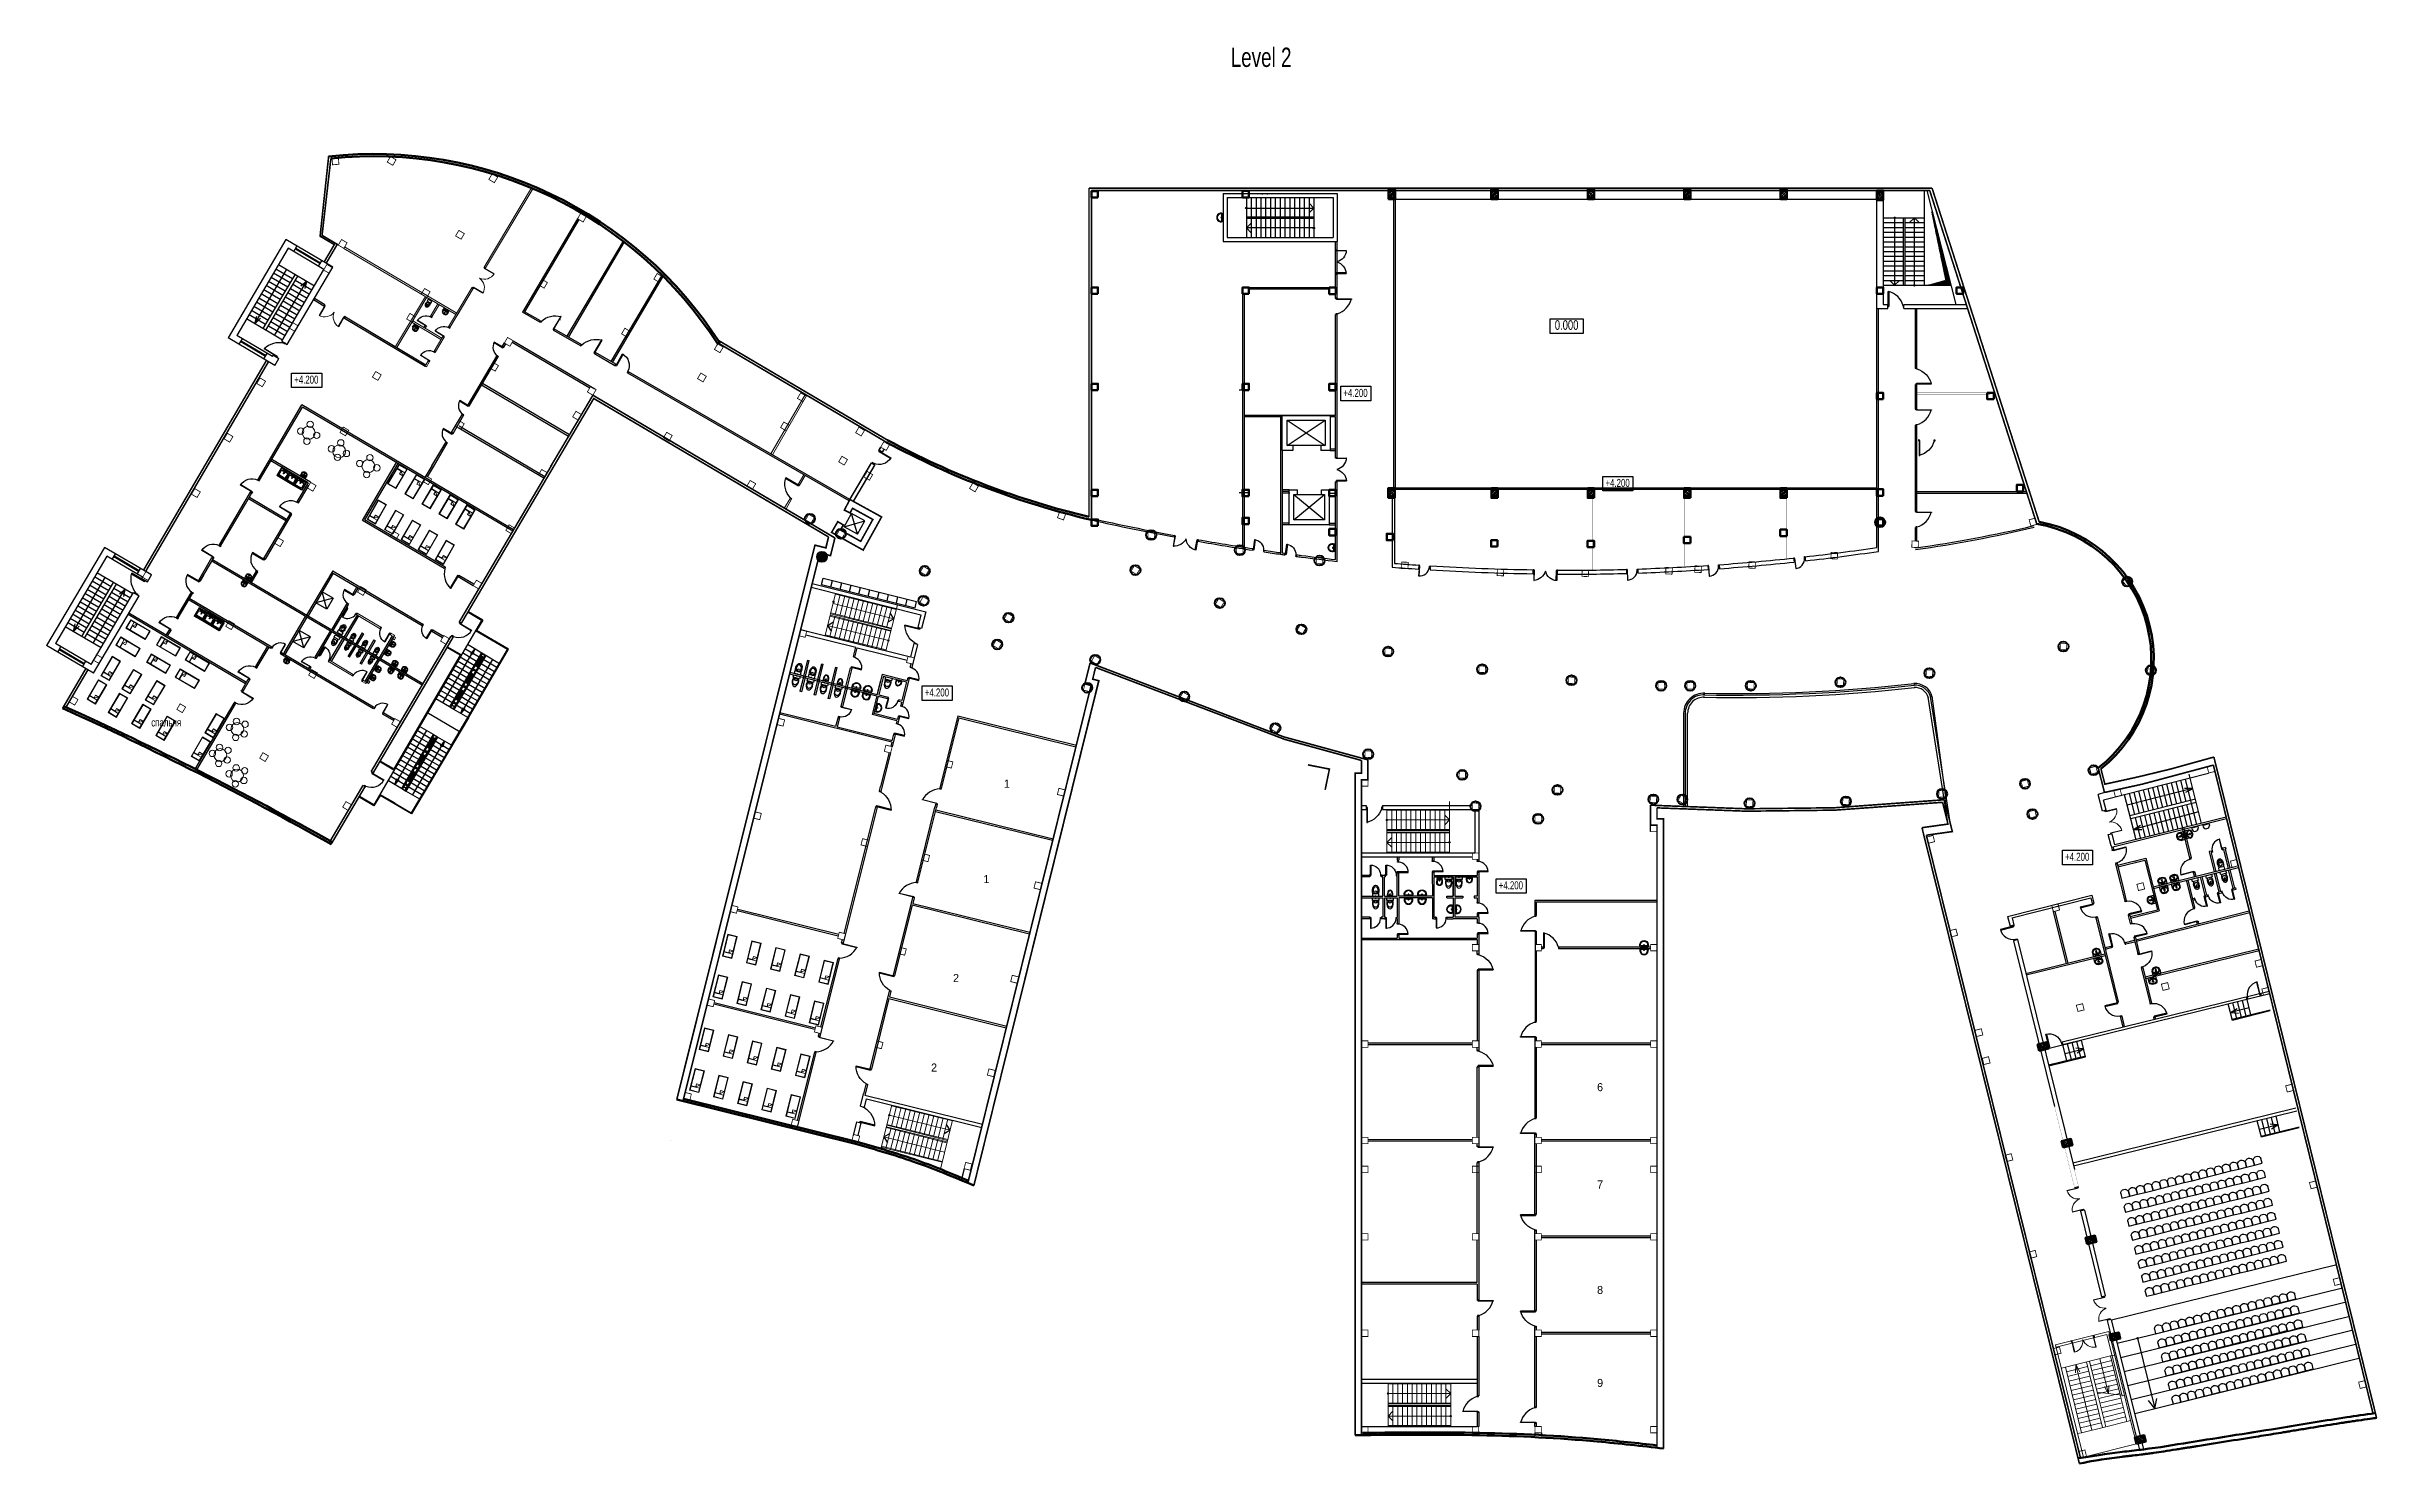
# Model space of a CAD drawing. Header units: millimetres. Extents: x 72758 to 367830, y 150032 to 293149.
# Drawn here: x 222700 to 367830, y 150122 to 238366 of the extents above; entities that cross this region are included whole.
import ezdxf

# ---------------------------------------------------------------- set-up
doc = ezdxf.new("R2010")
doc.units = ezdxf.units.MM
doc.linetypes.add('CENTER', pattern=[2, 1.25, -0.25, 0.25, -0.25])
doc.linetypes.add('DASHED2', pattern=[9.525, 6.35, -3.175])
for name, color, linetype in [('2', 5, 'Continuous'), ('3', 7, 'Continuous'), ('4', 34, 'Continuous'), ('5', 150, 'Continuous'), ('columns', 192, 'Continuous')]:
    doc.layers.add(name, color=color, linetype=linetype)
doc.layers.add('CIRCULATION', color=200, linetype='Continuous', lineweight=13)
doc.layers.add('HIDDEN', color=254, linetype='DASHED2', lineweight=5)
doc.layers.add('GLASS', color=150, linetype='Continuous', lineweight=20, transparency=0.8)
doc.styles.get("Standard").update_dxf_attribs({"font": 'Arial.ttf'})
doc.linetypes.add('ограждение1', pattern='A,0.25,-0.1,[133,ltypeshp.shx,S=0.1,R=0,X=-0.1,Y=0],-0.1,1', length=1.45)
pattern_1 = [(45, (-256826.88, 321865.63), (-70.710678, 70.710678), [])]

msp = doc.modelspace()

# ---------------------------------------------------------------- texts
at = {"linetype": 'Continuous', "ltscale": 500, "width": 0.7}
msp.add_text('Level 2', height=1200, dxfattribs=at).set_placement((296430, 237102))
at = {"color": 0, "linetype": 'Continuous', "ltscale": 500, "width": 0.7}
for s, height, p in [('0.000', 600, (316611, 220738)), ('+4.200', 500, (238117, 217389)), ('+4.200', 500, (303445, 216564)), ('+4.200', 500, (319767, 210961)), ('+4.200', 500, (277383, 197917)), ('спальня', 500, (229217, 196052)), ('+4.200', 500, (348383, 187690)), ('+4.200', 500, (313122, 185913))]:
    msp.add_text(s, height=height, dxfattribs=at).set_placement(p)
at = {"color": 0, "linetype": 'Continuous', "ltscale": 500, "char_height": 500, "width": 5609.69, "attachment_point": 1}
for s, insert in [('\\fruss.shx;\\C256;1', (282305, 192737)), ('\\fruss.shx;\\C256;1', (281031, 186804)), ('\\fruss.shx;\\C256;2', (279141, 180643)), ('\\fruss.shx;\\C256;2', (277774, 175073)), ('\\fruss.shx;\\C256;6', (319243, 173851)), ('\\fruss.shx;\\C256;7', (319243, 167792)), ('\\fruss.shx;\\C256;8', (319243, 161229)), ('\\fruss.shx;9', (319246, 155443))]:
    msp.add_mtext(s, dxfattribs=dict(at, insert=insert))

# ---------------------------------------------------------------- blocks, each defined once
blk = doc.blocks.new('Z$W@#52')
at = {"layer": 'columns', "lineweight": 0, "ltscale": 2000, "const_width": 50}
blk.add_lwpolyline([(22, 237), (225, 582), (569, 379), (366, 34), (22, 237)], dxfattribs=at)
blk = doc.blocks.new('Z$W@#1548')
at = {"layer": '5', "linetype": 'Continuous', "ltscale": 2500}
blk.add_line((456, 500), (456, 0), dxfattribs=at)
for points in [[(192, 500), (456, 500)], [(192, 500), (456, 500)], [(192, 0), (456, 0)], [(434, 273), (238, 273)], [(238, 273), (238, 227)], [(238, 227), (434, 227)], [(434, 227), (434, 273)], [(456, 0), (456, 500)]]:
    blk.add_lwpolyline(points, dxfattribs=at)
for centre, radius in [((177, 250), 40.8), ((177, 250), 30.8), ((378, 321), 36.4), ((378, 180), 36.4)]:
    blk.add_circle(centre, radius, dxfattribs=at)
at = {"layer": '5', "linetype": 'Continuous', "ltscale": 2500, "extrusion": (0, 0, -1)}
for major_axis, ratio, start_param, end_param in [((0, 250), 0.7760822, 2.0020725, 7.4193209), ((0, 216), 0.6661354, 1.6764202, 7.7455643), ((0, 250), 0.7760822, 1.4325065, 1.4770176), ((0, 250), 0.7760822, 1.6621611, 1.7057051)]:
    blk.add_ellipse((192, 250), major_axis=major_axis, ratio=ratio, start_param=start_param, end_param=end_param, dxfattribs=at)
blk = doc.blocks.new('Z$W@#11946')
at = {"layer": '4', "lineweight": 0, "ltscale": 1000}
for p, q in [((700, 1450), (0, 1450)), ((700, 1420), (0, 1420)), ((700, 80), (0, 80)), ((700, 50), (0, 50)), ((700, 1420), (700, 1450)), ((700, 80), (700, 50))]:
    blk.add_line(p, q, dxfattribs=at)
for points in [[(750, 1450), (750, 1500), (650, 1500), (650, 1450)], [(750, 50), (750, 0), (650, 0), (650, 50)]]:
    blk.add_lwpolyline(points, close=True, dxfattribs=at)
for centre, start, end in [((729, 1475), 181.98687, 263.77094), ((729, 25), 96.22906, 178.01313)]:
    blk.add_arc(centre, 730, start, end, dxfattribs=at)
blk = doc.blocks.new('A$C132F51F1')
at = {"layer": '4', "linetype": 'Continuous'}
for points in [[(810, 860), (0, 860), (0, 820), (810, 820)], [(760, 910), (760, 860), (860, 860), (860, 910)], [(760, 0), (760, 50), (860, 50), (860, 0)]]:
    blk.add_lwpolyline(points, close=True, dxfattribs=at)
blk.add_arc((810, 860), 810, 180, 266.46097, dxfattribs=at)
blk = doc.blocks.new('санузел')
at = {"layer": '5', "linetype": 'Continuous', "ltscale": 2500}
for p, q in [((-25665, 14506), (-26034, 14506)), ((-26034, 14506), (-26034, 14328)), ((-26034, 14328), (-25665, 14328)), ((-25665, 14328), (-25665, 14506))]:
    blk.add_line(p, q, dxfattribs=at)
blk.add_circle((-25849, 14800), 45.2, dxfattribs=at)
at = {"layer": '5', "linetype": 'Continuous', "ltscale": 2500, "extrusion": (0, 0, -1)}
blk.add_ellipse((-25849, 14736), major_axis=(0, 294), ratio=0.6148935, start_param=3.8130122, end_param=8.7533584, dxfattribs=at)
blk.add_ellipse((-25849, 14768), major_axis=(0, -175), ratio=0.7109723, dxfattribs=at)
blk = doc.blocks.new('МОЙКА_2')
at = {"linetype": 'Continuous'}
blk.add_hatch(color=255, dxfattribs=at).paths.add_polyline_path([(9, -136, 0.117262), (15, -130), (74, -130, 0.2558191), (94, -150), (106, -147, 0.2956593), (130, -126), (127, -114, 0.2956593), (106, -90), (94, -93, 0.2522736), (74, -110), (15, -110, 0.5345225), (-15, -110), (-74, -110, 0.2558191), (-94, -90), (-106, -93, 0.2956593), (-130, -114), (-127, -126, 0.2956593), (-106, -150), (-94, -147, 0.2522736), (-74, -130), (-15, -130, 0.117262), (-9, -136), (-9, -265), (-11, -268), (-11, -272), (-9, -275), (-7, -278), (-4, -280), (0, -281), (4, -280), (7, -278), (9, -275), (11, -272), (11, -268), (9, -264)], flags=0)
at = {"color": 104, "linetype": 'Continuous', "true_color": 0x029d21}
for p, q in [((-300, 0), (300, 0)), ((-300, 0), (-300, -600)), ((300, 0), (300, -600)), ((-300, -600), (300, -600)), ((-275, -100), (-275, -500)), ((225, -50), (-225, -50)), ((-225, -200), (-225, -450)), ((-225, -550), (225, -550)), ((175, -150), (-175, -150)), ((-175, -500), (175, -500)), ((-130, -126), (-130, -114)), ((-126, -114), (-130, -114)), ((-126, -126), (-130, -126)), ((-126, -126), (-126, -114)), ((-107, -115), (-122, -114)), ((-122, -114), (-122, -126)), ((-107, -125), (-122, -126)), ((-108, -119), (-107, -116)), ((-108, -121), (-108, -119)), ((-107, -124), (-108, -121)), ((-107, -116), (-105, -113)), ((-105, -127), (-107, -124)), ((-94, -90), (-106, -90)), ((-106, -94), (-106, -90)), ((-94, -94), (-106, -94)), ((-106, -98), (-94, -98)), ((-105, -113), (-106, -98)), ((-105, -127), (-106, -142)), ((-94, -142), (-106, -142)), ((-106, -146), (-94, -146)), ((-106, -146), (-106, -150)), ((-106, -150), (-94, -150)), ((-105, -113), (-103, -112)), ((-103, -128), (-105, -127)), ((-103, -112), (-100, -112)), ((-100, -128), (-103, -128)), ((-100, -112), (-97, -112)), ((-97, -128), (-100, -128)), ((-97, -112), (-95, -113)), ((-95, -127), (-97, -128)), ((-95, -113), (-94, -98)), ((-95, -113), (-93, -116)), ((-93, -124), (-95, -127)), ((-95, -127), (-94, -142)), ((-94, -94), (-94, -90)), ((-94, -146), (-94, -150)), ((-93, -115), (-78, -114)), ((-93, -116), (-92, -119)), ((-92, -121), (-93, -124)), ((-93, -125), (-78, -126)), ((-92, -119), (-92, -121)), ((-78, -126), (-78, -114)), ((-74, -110), (-15, -110)), ((-74, -114), (-70, -114)), ((-74, -114), (-74, -126)), ((-74, -126), (-70, -126)), ((-74, -130), (-15, -130)), ((-70, -114), (-70, -126)), ((-9, -265), (-11, -268)), ((-11, -268), (-11, -272)), ((-11, -272), (-9, -275)), ((-8, -116), (-9, -118)), ((-9, -118), (-9, -264)), ((-9, -275), (-7, -278)), ((-6, -113), (-8, -116)), ((-7, -278), (-4, -280)), ((-3, -112), (-6, -113)), ((-4, -280), (0, -281)), ((0, -111), (-3, -112)), ((3, -112), (0, -111)), ((0, -281), (4, -280)), ((6, -113), (3, -112)), ((4, -280), (7, -278)), ((8, -116), (6, -113)), ((7, -278), (9, -275)), ((9, -118), (8, -116)), ((9, -264), (9, -118)), ((11, -268), (9, -265)), ((9, -275), (11, -272)), ((11, -272), (11, -268)), ((15, -110), (74, -110)), ((15, -130), (74, -130)), ((70, -114), (70, -126)), ((74, -114), (70, -114)), ((74, -126), (70, -126)), ((74, -114), (74, -126)), ((93, -115), (78, -114)), ((78, -126), (78, -114)), ((93, -125), (78, -126)), ((93, -116), (92, -119)), ((92, -119), (92, -121)), ((92, -121), (93, -124)), ((95, -113), (93, -116)), ((93, -124), (95, -127)), ((94, -90), (106, -90)), ((94, -94), (94, -90)), ((94, -94), (106, -94)), ((106, -98), (94, -98)), ((95, -113), (94, -98)), ((95, -127), (94, -142)), ((94, -142), (106, -142)), ((106, -146), (94, -146)), ((94, -146), (94, -150)), ((106, -150), (94, -150)), ((97, -112), (95, -113)), ((95, -127), (97, -128)), ((100, -112), (97, -112)), ((97, -128), (100, -128)), ((103, -112), (100, -112)), ((100, -128), (103, -128)), ((105, -113), (103, -112)), ((103, -128), (105, -127)), ((105, -113), (106, -98)), ((107, -116), (105, -113)), ((105, -127), (107, -124)), ((105, -127), (106, -142)), ((106, -94), (106, -90)), ((106, -146), (106, -150)), ((107, -115), (122, -114)), ((108, -119), (107, -116)), ((107, -124), (108, -121)), ((107, -125), (122, -126)), ((108, -121), (108, -119)), ((122, -114), (122, -126)), ((126, -114), (130, -114)), ((126, -126), (126, -114)), ((126, -126), (130, -126)), ((130, -126), (130, -114)), ((225, -450), (225, -200)), ((275, -500), (275, -100))]:
    blk.add_line(p, q, dxfattribs=at)
blk.add_circle((0, -120), 0.18, dxfattribs=at)
for centre, radius, start, end in [((-225, -100), 50, 90, 180), ((-225, -500), 50, 180, 270), ((-175, -200), 50, 90, 180), ((-175, -450), 50, 180, 270), ((-100, -120), 28, 102.44004, 167.55996), ((-100, -120), 28, 192.44004, 257.55996), ((-100, -120), 28, 12.44004, 77.55996), ((-100, -120), 28, 282.44004, 347.55996), ((0, -120), 18, 299.4987, 240.5013), ((100, -120), 28, 102.44004, 167.55996), ((100, -120), 28, 192.44004, 257.55996), ((100, -120), 28, 12.44004, 77.55996), ((100, -120), 28, 282.44004, 347.55996), ((175, -200), 50, 0, 90), ((175, -450), 50, 270, 360), ((225, -100), 50, 0, 90), ((225, -500), 50, 270, 360)]:
    blk.add_arc(centre, radius, start, end, dxfattribs=at)
blk = doc.blocks.new('Z$W@#21000')
at = {"layer": '4', "lineweight": 0, "ltscale": 2000}
for p, q in [((0, 0), (0, 1400)), ((0, 1400), (600, 1400)), ((600, 0), (0, 0)), ((30, 1370), (570, 1370)), ((30, 30), (30, 1370)), ((30, 1132), (570, 1132)), ((30, 1107), (329, 1107)), ((570, 30), (30, 30)), ((329, 1107), (570, 912)), ((329, 1107), (329, 912)), ((570, 912), (329, 912)), ((570, 1370), (570, 30)), ((600, 1400), (600, 0))]:
    blk.add_line(p, q, dxfattribs=at)
blk = doc.blocks.new('Z$W@#11163')
at = {"layer": '4', "linetype": 'Continuous'}
for points in [[(0, 78), (39, 78), (39, 0), (0, 0)], [(39, 39), (39, 971), (70, 971), (70, 39)], [(1010, 78), (971, 78), (971, 0), (1010, 0)]]:
    blk.add_lwpolyline(points, close=True, dxfattribs=at)
blk.add_arc((-276, -289), 1298, 16.40182, 75.97331, dxfattribs=at)
blk = doc.blocks.new('Z$W@#26322')
at = {"layer": '5', "ltscale": 2000}
for p, q in [((3605, 7837), (0, 1720)), ((3747, 7289), (548, 1862)), ((6524, 6117), (3605, 7837)), ((5976, 5975), (3747, 7289)), ((4091, 7086), (4294, 7431)), ((4193, 7258), (5744, 6344)), ((4218, 7301), (5769, 6387)), ((1667, 2595), (3647, 5955)), ((4019, 5388), (2985, 5997)), ((5377, 4935), (3137, 6255)), ((5642, 6172), (5845, 6517)), ((5932, 5900), (5976, 5975)), ((5932, 5900), (6277, 5697)), ((6277, 5697), (6524, 6117)), ((3105, 3837), (2071, 4446)), ((2191, 2286), (4171, 5646)), ((3257, 4095), (2223, 4705)), ((2363, 2185), (4343, 5544)), ((3409, 4354), (2376, 4963)), ((3562, 4612), (2528, 5222)), ((3714, 4871), (2680, 5480)), ((2777, 548), (5419, 5030)), ((3866, 5129), (2833, 5738)), ((2898, 1869), (4879, 5229)), ((2919, 0), (5764, 4827)), ((4768, 3901), (3734, 4511)), ((4920, 4160), (3886, 4769)), ((5073, 4418), (4039, 5028)), ((5225, 4677), (4191, 5286)), ((4879, 5229), (4529, 4932)), ((4879, 5229), (4788, 4780)), ((5419, 5030), (5764, 4827)), ((2343, 2545), (1309, 3154)), ((2495, 2803), (1462, 3412)), ((2648, 3062), (1614, 3671)), ((1667, 2595), (1786, 3072)), ((1667, 2595), (2026, 2931)), ((2800, 3320), (1766, 3929)), ((2952, 3578), (1919, 4188)), ((3854, 2351), (2820, 2960)), ((4006, 2609), (2972, 3218)), ((4159, 2868), (3125, 3477)), ((4311, 3126), (3277, 3735)), ((4463, 3384), (3429, 3994)), ((4616, 3643), (3582, 4252)), ((2919, 0), (0, 1720)), ((2777, 548), (548, 1862)), ((689, 1314), (892, 1659)), ((791, 1486), (2341, 572)), ((816, 1529), (2367, 615)), ((2407, 2159), (1157, 2896)), ((3397, 1575), (2363, 2185)), ((3549, 1834), (2515, 2443)), ((3702, 2092), (2668, 2702)), ((2240, 400), (2443, 745))]:
    blk.add_line(p, q, dxfattribs=at)
at = {"layer": '4', "color": 1, "lineweight": 0, "ltscale": 2000, "xscale": -0.9999999999999998, "rotation": 59.48399999848994}
blk.add_blockref('Z$W@#11163', (6166, 5762), dxfattribs=at)
blk = doc.blocks.new('Z$W@#23638')
at = {"layer": '4', "linetype": 'Continuous'}
for points in [[(705, 70), (0, 491), (21, 526), (726, 104)], [(636, 52), (662, 96), (749, 44), (723, 0)], [(1149, 922), (1123, 878), (1210, 826), (1236, 869)]]:
    blk.add_lwpolyline(points, close=True, dxfattribs=at)
blk.add_arc((781, 43), 901, 67.75613, 150.15904, dxfattribs=at)
blk = doc.blocks.new('BF43500')
at = {"ltscale": 2000}
for p, q in [((0, 0), (0, 300)), ((0, 300), (87, 300)), ((87, 0), (0, 0)), ((10, 29), (10, 271)), ((81, 289), (22, 284)), ((81, 11), (22, 16)), ((87, 300), (87, 296)), ((87, 4), (87, 0))]:
    blk.add_line(p, q, dxfattribs=at)
for centre, radius, start, end in [((23, 271), 13.5, 95, 180), ((23, 29), 13.5, 180, 265), ((80, 296), 6.8, 275, 0), ((80, 4), 6.8, 0, 85)]:
    blk.add_arc(centre, radius, start, end, dxfattribs=at)
blk = doc.blocks.new('STRARROW')
at = {"color": 0, "linetype": 'ByBlock'}
for q in [(-0.5, -0.5), (0.5, -0.5)]:
    blk.add_line((0, 0), q, dxfattribs=at)
blk = doc.blocks.new('A$C009F597E')
at = {"color": 7, "ltscale": 500}
blk.add_line((400, 270), (350, 270), dxfattribs=at)
at = {"layer": '3', "color": 1, "ltscale": 500}
for p, q in [((325, 63), (325, 477)), ((400, 33), (400, 508))]:
    blk.add_line(p, q, dxfattribs=at)
blk.add_circle((287, 273), 23.5, dxfattribs=at)
for centre, radius, start, end in [((270, 270), 270, 61.38775, 298.61225), ((250, 270), 220, 70.22754, 289.77246)]:
    blk.add_arc(centre, radius, start, end, dxfattribs=at)
blk = doc.blocks.new('A$C3D377017')
at = {"color": 7, "ltscale": 500}
blk.add_line((0, 200), (50, 200), dxfattribs=at)
at = {"layer": '3', "color": 1, "ltscale": 500}
for p, q in [((0, 400), (156, 400)), ((0, 0), (0, 400)), ((156, 400), (156, 0)), ((156, 0), (0, 0))]:
    blk.add_line(p, q, dxfattribs=at)
blk.add_circle((252, 203), 71.8, dxfattribs=at)
for centre, major_axis, ratio, start_param, end_param in [((340, 200), (-350, 0), 0.5714286, 1.0162411, 5.2669442), ((373, 200), (214, 0), 0.7388023, -1.5707963, 4.712389)]:
    blk.add_ellipse(centre, major_axis=major_axis, ratio=ratio, start_param=start_param, end_param=end_param, dxfattribs=at)
blk = doc.blocks.new('Z$W@#14592')
at = {"color": 7, "ltscale": 500}
blk.add_line((173, 1), (173, 49), dxfattribs=at)
at = {"layer": '3', "color": 1, "ltscale": 500}
for p, q in [((325, 1), (21, 0)), ((306, 73), (41, 72))]:
    blk.add_line(p, q, dxfattribs=at)
at = {"layer": '3', "color": 1, "ltscale": 500, "extrusion": (0, 0, -1)}
for centre, major_axis, start_param, end_param in [((173, 125), (1, -260), 1.0714183, 5.211767), ((173, 125), (1, -260), 1.0714183, 5.211767), ((173, 144), (1, -211), 1.2257018, 5.0574835), ((173, 144), (1, -211), 1.2257018, 5.0574835)]:
    blk.add_ellipse(centre, major_axis=major_axis, ratio=0.6666667, start_param=start_param, end_param=end_param, dxfattribs=at)
blk.add_ellipse((171, 129), major_axis=(-0.1, 22.6), ratio=0.6666667, dxfattribs=at)
blk.add_ellipse((171, 129), major_axis=(-0.1, 22.6), ratio=0.6666667, dxfattribs=at)
blk = doc.blocks.new('Z$W@#9178')
at = {"layer": '2', "linetype": 'Continuous', "ltscale": 2500}
for p, q in [((0, 268), (0, 228)), ((25, 196), (0, 196)), ((0, 156), (25, 156)), ((25, 156), (25, 196)), ((25, 196), (25, 156)), ((35, 196), (35, 156)), ((35, 196), (40, 196)), ((35, 156), (35, 194)), ((35, 156), (40, 156)), ((50, 186), (50, 166)), ((96, 191), (147, 213)), ((105, 177), (151, 206)), ((127, 183), (137, 183)), ((127, 183), (165, 181)), ((127, 168), (165, 170)), ((139, 187), (182, 184)), ((139, 164), (182, 167)), ((145, 302), (311, 317)), ((145, 48), (145, 302)), ((145, 48), (311, 34)), ((147, 213), (151, 206))]:
    blk.add_line(p, q, dxfattribs=at)
for points in [[(0, 324), (346, 350)], [(0, 27), (0, 324)], [(0, 27), (346, 0)]]:
    blk.add_lwpolyline(points, dxfattribs=at)
for points in [[(63, 49, -0.1106622), (66, 306)], [(346, 350, -1.0783711), (346, 0)]]:
    blk.add_lwpolyline(points, format="xyb", dxfattribs=at)
for centre, radius in [((84, 175), 18.3), ((84, 175), 17.5), ((216, 175), 37.4), ((216, 175), 23.9)]:
    blk.add_circle(centre, radius, dxfattribs=at)
for centre, radius, start, end in [((30, 196), 5, 0, 180), ((30, 156), 5, 180, 0), ((40, 186), 10, 0, 90), ((40, 166), 10, 270, 0), ((324, 145), 172, 10.04543, 94.45212), ((324, 206), 172, 265.54788, 349.95457)]:
    blk.add_arc(centre, radius, start, end, dxfattribs=at)
at = {"layer": '2', "linetype": 'Continuous', "ltscale": 2500, "extrusion": (0, 0, -1)}
blk.add_ellipse((38, 174), major_axis=(0.3, 83.3), ratio=0.3000327, start_param=-1.3059232, end_param=4.4924703, dxfattribs=at)
at = {"layer": '2', "linetype": 'Continuous', "ltscale": 2500}
for centre, major_axis, start_param, end_param in [((84, 175), (28.1, 0), 0.8327479, 5.4110768), ((84, 175), (25.3, 0), 1.1646207, 5.1185646), ((84, 175), (20.8, 0), 0.982441, 6.3478841), ((82, 174), (16.2, 0), 0.6951329, 6.6352499), ((84, 175), (25.3, 0), 1.0406737, 1.1646207), ((149, 311), (138, 0), 4.3062134, 4.3662368), ((149, 40), (138, 0), 1.6440192, 1.9769719), ((84, 175), (25.3, 0), -1.1646207, -0.8721085), ((144, 267), (92, 0), 4.1822664, 4.230046), ((130, 126), (46, 0), 1.6450669, 2.2694841), ((130, 225), (46, 0), 4.4428507, 4.6381184), ((149, 311), (138, 0), 4.5298634, 4.6391661), ((182, 175), (9.2, 0), -1.4975734, 1.4975734)]:
    blk.add_ellipse(centre, major_axis=major_axis, ratio=0.9006207, start_param=start_param, end_param=end_param, dxfattribs=at)
blk.add_open_spline([(20, 196), (21, 200), (21, 205), (23, 220), (26, 229), (30, 239), (32, 242), (35, 246), (36, 247), (37, 248), (38, 248), (38, 248), (38, 248), (38, 248), (38, 248), (39, 248), (40, 248), (41, 247), (42, 245), (43, 244), (46, 240), (48, 235), (52, 224), (53, 218), (56, 199), (57, 187), (57, 161), (56, 148), (53, 128), (51, 120), (47, 110), (45, 107), (42, 103), (41, 102), (40, 101), (39, 100), (38, 100), (38, 100), (37, 100), (37, 100), (36, 101), (35, 102), (33, 104), (32, 106), (29, 112), (27, 117), (23, 131), (22, 138), (20, 149), (20, 151), (20, 156)], degree=3, knots=[4.997013, 4.997013, 4.997013, 4.997013, 5.1740534, 5.1740534, 5.6494738, 5.6494738, 5.8753019, 5.8753019, 6.10113, 6.10113, 6.246642, 6.246642, 6.2831853, 6.2831853, 6.2831853, 6.4348819, 6.4348819, 6.5865786, 6.5865786, 6.7382752, 6.7382752, 7.0513687, 7.0513687, 7.3644623, 7.3644623, 7.8587711, 7.8587711, 8.35308, 8.35308, 8.7387305, 8.7387305, 8.9969865, 8.9969865, 9.1916965, 9.1916965, 9.3425272, 9.3425272, 9.493358, 9.493358, 9.6441887, 9.6441887, 9.7950194, 9.7950194, 9.9458501, 9.9458501, 10.2911729, 10.2911729, 10.6364956, 10.6364956, 10.7231494, 10.7231494, 10.7231494, 10.7231494], dxfattribs=at)
blk = doc.blocks.new('Z$W@#13317')
at = {"layer": 'columns', "lineweight": 50}
blk.add_lwpolyline([(400, 0), (0, 0), (0, 400), (400, 400)], close=True, dxfattribs=at)
blk.add_lwpolyline([(400, 0), (0, 0), (0, 400), (400, 400)], close=True, dxfattribs=at)
blk = doc.blocks.new('Z$W@#26179')
at = {"layer": 'columns', "ltscale": 1000}
h = blk.add_hatch(dxfattribs=at)
h.set_pattern_fill('ANSI31', color=256, scale=800, style=0)
h.set_pattern_definition(pattern_1)
h.paths.add_polyline_path([(200, 300), (400, 300), (400, 500), (0, 500), (0, 300)])
h.paths.add_polyline_path([(0, 100), (200, 100), (200, 300), (0, 300)])
h.paths.add_polyline_path([(200, 100), (400, 100), (400, 300), (200, 300)])
h = blk.add_hatch(dxfattribs=at)
h.set_pattern_fill('ANSI31', color=256, scale=800, style=0)
h.set_pattern_definition(pattern_1)
h.paths.add_polyline_path([(200, 300), (400, 300), (400, 500), (0, 500), (0, 300)])
h.paths.add_polyline_path([(0, 100), (200, 100), (200, 300), (0, 300)])
h.paths.add_polyline_path([(200, 100), (400, 100), (400, 300), (200, 300)])
for p, q in [((0, 100), (400, 500)), ((0, 500), (400, 100))]:
    blk.add_line(p, q, dxfattribs=at)
at = {"layer": 'columns', "lineweight": 50}
for points in [[(400, 0), (0, 0), (0, 600), (400, 600)], [(400, 0), (0, 0), (0, 600), (400, 600)], [(400, 100), (0, 100), (0, 500), (400, 500)], [(400, 100), (0, 100), (0, 500), (400, 500)]]:
    blk.add_lwpolyline(points, close=True, dxfattribs=at)
blk = doc.blocks.new('Z$W@#29020')
at = {"layer": '4', "linetype": 'Continuous'}
for points in [[(0, 78), (39, 78), (39, 0), (0, 0)], [(39, 39), (39, 671), (70, 671), (70, 39)], [(1471, 39), (1471, 671), (1440, 671), (1440, 39)], [(1510, 78), (1471, 78), (1471, 0), (1510, 0)]]:
    blk.add_lwpolyline(points, close=True, dxfattribs=at)
for centre, radius, start, end in [((-36, -151), 825, 16.0853, 84.76525), ((1508, -100), 772, 92.73026, 166.64395)]:
    blk.add_arc(centre, radius, start, end, dxfattribs=at)
blk = doc.blocks.new('stair open')
at = {"layer": 'CIRCULATION', "ltscale": 2000}
for p, q in [((5644.49, 339.98), (5648.59, 339.98)), ((5644.49, 339.98), (5644.49, 336.58)), ((5645.99, 339.73), (5645.99, 339.98)), ((5645.99, 339.73), (5645.99, 338.38)), ((5645.99, 339.73), (5648.49, 339.73)), ((5646.29, 339.73), (5646.29, 338.38)), ((5646.59, 339.73), (5646.59, 338.38)), ((5646.89, 339.73), (5646.89, 338.38)), ((5647.19, 339.73), (5647.19, 338.38)), ((5647.49, 339.73), (5647.49, 338.38)), ((5647.79, 339.73), (5647.79, 338.38)), ((5647.98, 338.38), (5648.59, 339.98)), ((5648.09, 339.73), (5648.09, 338.66)), ((5648.39, 339.73), (5648.39, 339.44)), ((5645.99, 339.05), (5648.24, 339.05)), ((5645.99, 338.38), (5647.98, 338.38)), ((5645.99, 338.38), (5645.99, 336.83)), ((5645.99, 338.18), (5650.19, 338.18)), ((5646.29, 338.18), (5646.29, 336.83)), ((5646.59, 338.18), (5646.59, 336.83)), ((5646.89, 338.18), (5646.89, 336.83)), ((5647.19, 338.18), (5647.19, 336.83)), ((5647.49, 338.18), (5647.49, 336.83)), ((5648.24, 339.05), (5647.74, 339.18)), ((5648.24, 339.05), (5647.74, 338.91)), ((5647.79, 338.18), (5647.79, 336.83)), ((5647.98, 338.38), (5650.19, 338.38)), ((5648.09, 338.18), (5648.09, 336.83)), ((5648.39, 338.18), (5648.39, 336.83)), ((5648.69, 338.18), (5648.69, 336.83)), ((5648.99, 338.18), (5648.99, 336.83)), ((5649.29, 338.18), (5649.29, 336.83)), ((5649.59, 338.18), (5649.59, 336.83)), ((5649.89, 338.18), (5649.89, 336.83)), ((5650.19, 338.38), (5650.19, 336.83)), ((5645.99, 337.5), (5646.49, 337.63)), ((5645.99, 337.5), (5650.19, 337.5)), ((5645.99, 337.5), (5646.48, 337.36)), ((5645.99, 336.83), (5645.99, 336.58)), ((5645.99, 336.83), (5650.19, 336.83)), ((5650.19, 336.83), (5650.19, 336.58)), ((5644.49, 336.58), (5650.19, 336.58))]:
    blk.add_line(p, q, dxfattribs=at)
at = {"layer": 'GLASS'}
blk.add_lwpolyline([(5644.64, 336.58), (5644.64, 339.83), (5648.59, 339.83)], dxfattribs=at)
at = {"layer": 'HIDDEN', "ltscale": 2000}
for p, q in [((5648.49, 339.73), (5650.19, 339.73)), ((5648.59, 339.98), (5650.19, 339.98)), ((5648.69, 339.73), (5648.69, 338.38)), ((5648.99, 339.73), (5648.99, 338.38)), ((5649.29, 339.73), (5649.29, 338.38)), ((5649.59, 339.73), (5649.59, 338.38)), ((5649.89, 339.73), (5649.89, 338.38)), ((5650.19, 339.73), (5650.19, 339.98)), ((5650.19, 339.98), (5651.69, 339.98)), ((5650.19, 339.73), (5650.19, 338.38)), ((5651.69, 339.98), (5651.69, 336.58)), ((5648.09, 338.66), (5648.09, 338.38)), ((5648.39, 339.44), (5648.39, 338.38)), ((5651.69, 336.58), (5650.19, 336.58))]:
    blk.add_line(p, q, dxfattribs=at)
blk = doc.blocks.new('A$C1D1')
at = {"layer": '4', "ltscale": 1200}
for p, q in [((3, 4), (3, 304)), ((503, 4), (3, 4)), ((503, 304), (503, 4))]:
    blk.add_line(p, q, dxfattribs=at)
blk.add_arc((253, 248), 256, 12.68038, 167.31962, dxfattribs=at)

# ---------------------------------------------------------------- hatches: boundary and pattern name
at = {"ltscale": 2000}
h = msp.add_hatch(dxfattribs=at)
h.set_pattern_fill('ANSI31', color=0, scale=100, style=0)
h.set_pattern_definition([(45, (725112.518, 155023.288), (-8.83883476, 8.83883476), [])])
h.paths.add_polyline_path([(340080, 228075), (340126, 228086), (341292, 223514), (339882, 223514), (340949, 223815)])
at = {"lineweight": 40, "ltscale": 2000}
h = msp.add_hatch(dxfattribs=at)
h.set_pattern_fill('ANSI31', color=0, scale=800, angle=346.02004, style=0)
h.set_pattern_definition([(31.02004, (99250.47, 580744.1), (-51.533787, 85.69871), [])])
h.paths.add_polyline_path([(270980, 206610), (271174, 206562), (271222, 206756), (270834, 206852), (270786, 206658)])
h.paths.add_polyline_path([(270737, 206464), (270931, 206416), (270980, 206610), (270786, 206658)])
h.paths.add_polyline_path([(270931, 206416), (271125, 206368), (271174, 206562), (270980, 206610)])
h = msp.add_hatch(dxfattribs=at)
h.set_pattern_fill('ANSI31', color=0, scale=800, angle=346.02004, style=0)
h.set_pattern_definition([(31.02004, (99250.42, 580744.07), (-51.533787, 85.69871), [])])
h.paths.add_polyline_path([(270980, 206610), (271174, 206562), (271222, 206756), (270834, 206852), (270786, 206658)])
h.paths.add_polyline_path([(270737, 206464), (270931, 206416), (270980, 206610), (270786, 206658)])
h.paths.add_polyline_path([(270931, 206416), (271125, 206368), (271174, 206562), (270980, 206610)])

# ---------------------------------------------------------------- linework, layer by layer
at = {"color": 0, "lineweight": 0, "ltscale": 2000}
for p, q in [((249949, 224649), (252891, 229571)), ((250035, 224598), (252977, 229520)), ((241208, 225811), (248186, 221698)), ((241258, 225897), (248237, 221784)), ((239328, 222621), (239969, 222238)), ((239379, 222707), (240020, 222323)), ((246291, 222816), (244424, 219692)), ((246376, 222764), (244509, 219640)), ((247063, 222354), (246609, 221594)), ((247149, 222303), (246695, 221543)), ((247729, 220934), (249180, 223361)), ((247815, 220883), (249266, 223310)), ((249266, 223310), (248265, 221636)), ((241257, 221468), (246347, 218426)), ((241308, 221554), (246312, 218563)), ((245446, 221207), (247255, 220141)), ((245497, 221293), (247306, 220227)), ((246245, 220984), (246187, 220887)), ((246331, 220933), (246273, 220836)), ((254690, 221365), (254681, 221370)), ((246825, 219421), (247365, 220325)), ((246910, 219369), (247451, 220274)), ((246312, 218563), (246460, 218811)), ((246347, 218426), (246546, 218760)), ((267805, 213011), (269952, 216730)), ((267892, 212961), (270038, 216679)), ((269499, 211119), (269845, 211718)), ((269586, 211069), (269932, 211668)), ((268654, 209655), (268994, 210244)), ((268741, 209605), (269081, 210194)), ((241338, 203394), (241373, 203374)), ((241389, 203480), (241424, 203460)), ((241985, 203013), (243470, 202138)), ((242036, 203099), (243521, 202224)), ((242345, 201873), (242431, 201822)), ((244082, 201778), (244215, 201699)), ((244133, 201864), (244352, 201734)), ((239603, 200471), (239647, 200445)), ((239654, 200557), (239698, 200531)), ((241481, 200409), (241568, 200358)), ((243077, 201441), (243163, 201391)), ((240259, 200085), (241744, 199209)), ((240310, 200171), (241795, 199295)), ((242214, 199977), (242300, 199926)), ((242356, 198849), (242575, 198719)), ((242406, 198934), (242540, 198856)), ((243004, 197190), (243055, 197276))]:
    msp.add_line(p, q, dxfattribs=at)
at = {"color": 0, "ltscale": 2000}
for p, q in [((306563, 229414), (306563, 210881)), ((306663, 229414), (306663, 210881)), ((339603, 229414), (339603, 223514)), ((341599, 222314), (339788, 229414)), ((295956, 229231), (303056, 229231)), ((295956, 229231), (295956, 226231)), ((296206, 228981), (302806, 228981)), ((296206, 228981), (296206, 226481)), ((297406, 228981), (297406, 226481)), ((297706, 228981), (297706, 227781)), ((298006, 228981), (298006, 227781)), ((298006, 228981), (298006, 227781)), ((298306, 228981), (298306, 227781)), ((298606, 228981), (298606, 227781)), ((298906, 228981), (298906, 227781)), ((299206, 228981), (299206, 227781)), ((299506, 228981), (299506, 227781)), ((299806, 228981), (299806, 227781)), ((300106, 228981), (300106, 227781)), ((300406, 228981), (300406, 227781)), ((300706, 228981), (300706, 227781)), ((301006, 228981), (301006, 227781)), ((301306, 228981), (301306, 227781)), ((301606, 228981), (301606, 226481)), ((302806, 228981), (302806, 226481)), ((303056, 229231), (303056, 226231)), ((296206, 226481), (302806, 226481)), ((297406, 227781), (301606, 227781)), ((297406, 227681), (301606, 227681)), ((297706, 227681), (297706, 226481)), ((298006, 227681), (298006, 226481)), ((298006, 227681), (298006, 226481)), ((298306, 227681), (298306, 226481)), ((298606, 227681), (298606, 226481)), ((298906, 227681), (298906, 226481)), ((299206, 227681), (299206, 226481)), ((299506, 227681), (299506, 226481)), ((299806, 227681), (299806, 226481)), ((300106, 227681), (300106, 226481)), ((300406, 227681), (300406, 226481)), ((300706, 227681), (300706, 226481)), ((301006, 227681), (301006, 226481)), ((301306, 227681), (301306, 226481)), ((337103, 227714), (339603, 227714)), ((337103, 227414), (338303, 227414)), ((337103, 227114), (338303, 227114)), ((337103, 227114), (338303, 227114)), ((337103, 226814), (338303, 226814)), ((337103, 226514), (338303, 226514)), ((338303, 227714), (338303, 223514)), ((338403, 227714), (338403, 223514)), ((338403, 227414), (339603, 227414)), ((338403, 227114), (339603, 227114)), ((338403, 227114), (339603, 227114)), ((338403, 226814), (339603, 226814)), ((338403, 226514), (339603, 226514)), ((237601, 226362), (233995, 220246)), ((237742, 225814), (234543, 220387)), ((240519, 224642), (237601, 226362)), ((239972, 224500), (237742, 225814)), ((238087, 225611), (238290, 225956)), ((238188, 225784), (239739, 224870)), ((238214, 225827), (239764, 224913)), ((239637, 224697), (239841, 225042)), ((295956, 226231), (303056, 226231)), ((302956, 222703), (302956, 226231)), ((303056, 222703), (303056, 226231)), ((337103, 226214), (338303, 226214)), ((337103, 225914), (338303, 225914)), ((337103, 225614), (338303, 225614)), ((337103, 225314), (338303, 225314)), ((337103, 225014), (338303, 225014)), ((338403, 226214), (339603, 226214)), ((338403, 225914), (339603, 225914)), ((338403, 225614), (339603, 225614)), ((338403, 225314), (339603, 225314)), ((338403, 225014), (339603, 225014)), ((235662, 221121), (237643, 224480)), ((236186, 220812), (238167, 224171)), ((236359, 220710), (238339, 224070)), ((237557, 223138), (236524, 223747)), ((237710, 223396), (236676, 224005)), ((237862, 223654), (236828, 224264)), ((236894, 220395), (238874, 223754)), ((238014, 223913), (236981, 224522)), ((239373, 223460), (237133, 224781)), ((237337, 220031), (239950, 224463)), ((237682, 219828), (240396, 224432)), ((239068, 222944), (238034, 223553)), ((239220, 223202), (238187, 223811)), ((238874, 223754), (238525, 223458)), ((238874, 223754), (238783, 223305)), ((239927, 224426), (239972, 224500)), ((240272, 224222), (240519, 224642)), ((337103, 224714), (338303, 224714)), ((337103, 224414), (338303, 224414)), ((337103, 224114), (338303, 224114)), ((337103, 223814), (338303, 223814)), ((337103, 223514), (341292, 223514)), ((338403, 224714), (339603, 224714)), ((338403, 224414), (339603, 224414)), ((338403, 224114), (339603, 224114)), ((338403, 223814), (339603, 223814)), ((341292, 223514), (339872, 223514)), ((339882, 223514), (340949, 223815)), ((236643, 221587), (235610, 222196)), ((236796, 221845), (235762, 222455)), ((236948, 222104), (235914, 222713)), ((237100, 222362), (236067, 222972)), ((237253, 222621), (236219, 223230)), ((237405, 222879), (236371, 223488)), ((238306, 221651), (237273, 222261)), ((238459, 221910), (237425, 222519)), ((238611, 222168), (237577, 222778)), ((238763, 222427), (237730, 223036)), ((238916, 222685), (237882, 223294)), ((297163, 223381), (297163, 207267)), ((297263, 222981), (297263, 207397)), ((236403, 220684), (235153, 221421)), ((236339, 221070), (235305, 221679)), ((236491, 221328), (235457, 221938)), ((235662, 221121), (235782, 221597)), ((235662, 221121), (236021, 221456)), ((237392, 220101), (236359, 220710)), ((237545, 220359), (236511, 220968)), ((237697, 220618), (236663, 221227)), ((237849, 220876), (236816, 221485)), ((238002, 221134), (236968, 221744)), ((238154, 221393), (237120, 222002)), ((302956, 215414), (302956, 221693)), ((303056, 212796), (303056, 221693)), ((236914, 218525), (233995, 220246)), ((236773, 219073), (234543, 220387)), ((234685, 219839), (234888, 220184)), ((234786, 220012), (236337, 219098)), ((234812, 220055), (236362, 219141)), ((236235, 218925), (236438, 219270)), ((236773, 219073), (236825, 219161)), ((236825, 219161), (237169, 218958)), ((237337, 220031), (237682, 219828)), ((251085, 219719), (251201, 219920)), ((251175, 219665), (251085, 219719)), ((251172, 219669), (251288, 219870)), ((251201, 219920), (251203, 219919)), ((251252, 220006), (251254, 220005)), ((251698, 219976), (256523, 217132)), ((251749, 220062), (256842, 217060)), ((236914, 218525), (237169, 218958)), ((248941, 216077), (250725, 219107)), ((249029, 216025), (250815, 219054)), ((250815, 219054), (250725, 219107)), ((255201, 214109), (249783, 217303)), ((255252, 214195), (249834, 217389)), ((235866, 211430), (238598, 216066)), ((235952, 211379), (238634, 215929)), ((251779, 208297), (238598, 216066)), ((251728, 208211), (238634, 215929)), ((251728, 208211), (238636, 215927)), ((251728, 208211), (238636, 215927)), ((247921, 214345), (248601, 215499)), ((248009, 214293), (248689, 215447)), ((302956, 215414), (299637, 215414)), ((302956, 215314), (302621, 215314)), ((302956, 212796), (302956, 215314)), ((246696, 212265), (247561, 213733)), ((246783, 212214), (247648, 213682)), ((253669, 211501), (248331, 214648)), ((253719, 211588), (248381, 214734)), ((238985, 211218), (236667, 212584)), ((239122, 211254), (236718, 212671)), ((242364, 208878), (244486, 212479)), ((244573, 212428), (242501, 208914)), ((246271, 211542), (246697, 212265)), ((246418, 211595), (246783, 212214)), ((235003, 209967), (235397, 210635)), ((235090, 209916), (235483, 210584)), ((238985, 211218), (238280, 210023)), ((238997, 211043), (238366, 209973)), ((302956, 206439), (302956, 211287)), ((303056, 206327), (303056, 211287)), ((336663, 210881), (306642, 210881)), ((306642, 210875), (336663, 210875)), ((306642, 210825), (336663, 210825)), ((233466, 207358), (235003, 209967)), ((233552, 207308), (235090, 209916)), ((237591, 208854), (235273, 210220)), ((237642, 208940), (235324, 210306)), ((237838, 209270), (236203, 206502)), ((237924, 209221), (236299, 206465)), ((238308, 210071), (238395, 210021)), ((273193, 208011), (272816, 209315)), ((273656, 208852), (272816, 209315)), ((247458, 205876), (242364, 208878)), ((247508, 205962), (242501, 208914)), ((271227, 207166), (271388, 207847)), ((271522, 206681), (271784, 207788)), ((272352, 208475), (273656, 208852)), ((273193, 208011), (272352, 208475)), ((273193, 208011), (273656, 208852)), ((339063, 207592), (339063, 207788)), ((339163, 207588), (339163, 207788)), ((232174, 205166), (232997, 206562)), ((232260, 205115), (233084, 206513)), ((246080, 198627), (232988, 206343)), ((232998, 206561), (233085, 206512)), ((246130, 198713), (233036, 206431)), ((236636, 207233), (236213, 206516)), ((236299, 206465), (236213, 206516)), ((236694, 207136), (236299, 206465)), ((270542, 207337), (261939, 172838)), ((271227, 207166), (270542, 207337)), ((271522, 206681), (270816, 206857)), ((339063, 207160), (339063, 207192)), ((339163, 207175), (339163, 207187)), ((232476, 205478), (232261, 205114)), ((235744, 205721), (235357, 205063)), ((235830, 205670), (235443, 205013)), ((235830, 205670), (235744, 205721)), ((240514, 205737), (238889, 202981)), ((240550, 205601), (238976, 202930)), ((240514, 205737), (246132, 202426)), ((240550, 205601), (246081, 202340)), ((242014, 204737), (241760, 204307)), ((242100, 204687), (241846, 204256)), ((249261, 204813), (248328, 205363)), ((249312, 204899), (248378, 205449)), ((270300, 204712), (277139, 203007)), ((270361, 204954), (277442, 203189)), ((230811, 202854), (231705, 204371)), ((230898, 202804), (231791, 204320)), ((231567, 203931), (236665, 200926)), ((231618, 204017), (236716, 201012)), ((240553, 204032), (239458, 203749)), ((240147, 203342), (239458, 203749)), ((240553, 204032), (239864, 204438)), ((240147, 203342), (239864, 204438)), ((240553, 204032), (240147, 203342)), ((241400, 203695), (240440, 202067)), ((241486, 203644), (240526, 202016)), ((241373, 203374), (241424, 203460)), ((241760, 204307), (241846, 204256)), ((277442, 203189), (277181, 202142)), ((277404, 204067), (277400, 204054)), ((235090, 198708), (227774, 203020)), ((235141, 198794), (227825, 203106)), ((230151, 201735), (230343, 202059)), ((230237, 201684), (230429, 202008)), ((237408, 200488), (238829, 202900)), ((237545, 200524), (238915, 202850)), ((238716, 200936), (238433, 202031)), ((239122, 201625), (238433, 202031)), ((239420, 200358), (240380, 201986)), ((239507, 200308), (240466, 201936)), ((242028, 202988), (241215, 201610)), ((242114, 202938), (241302, 201559)), ((242345, 201873), (241938, 201184)), ((242036, 203100), (241985, 203013)), ((242431, 201822), (242025, 201133)), ((243521, 202224), (243470, 202138)), ((244352, 201734), (243489, 200270)), ((244133, 201864), (244082, 201778)), ((246693, 201980), (247360, 201587)), ((246744, 202066), (247411, 201673)), ((269646, 202092), (276486, 200387)), ((269973, 201753), (273080, 200978)), ((277139, 203007), (276939, 202203)), ((235726, 199786), (236467, 201043)), ((235812, 199735), (236553, 200992)), ((237277, 200566), (243004, 197190)), ((237328, 200652), (243055, 197276)), ((239122, 201625), (238027, 201342)), ((238716, 200936), (238027, 201342)), ((238716, 200936), (239122, 201625)), ((239420, 200358), (239507, 200308)), ((239647, 200445), (239698, 200531)), ((240343, 200151), (241155, 201529)), ((240429, 200100), (241241, 201479)), ((241481, 200409), (241888, 201098)), ((241568, 200358), (241974, 201047)), ((242214, 199977), (242620, 200666)), ((242300, 199926), (242706, 200615)), ((243077, 201441), (242671, 200752)), ((243163, 201391), (242757, 200701)), ((244215, 201699), (243403, 200321)), ((273177, 200954), (276280, 200181)), ((276695, 201223), (276486, 200387)), ((276937, 201162), (276577, 199717)), ((234849, 198299), (235257, 198991)), ((234936, 198249), (235343, 198940)), ((239009, 199661), (239060, 199747)), ((239060, 199747), (239146, 199696)), ((239095, 199610), (239146, 199696)), ((240259, 200085), (240310, 200171)), ((241744, 199209), (241795, 199295)), ((242355, 198848), (242406, 198934)), ((242540, 198856), (243352, 200234)), ((242575, 198719), (243438, 200184)), ((288213, 198900), (280437, 167479)), ((287346, 198683), (287673, 200007)), ((287835, 198994), (288016, 199727)), ((287835, 198994), (288213, 198900)), ((231960, 193397), (234381, 197504)), ((232050, 193352), (234467, 197453)), ((287728, 198609), (280063, 167635)), ((287350, 198702), (287771, 198598)), ((243645, 196812), (243696, 196898)), ((243645, 196812), (244313, 196418)), ((243696, 196898), (244364, 196504)), ((275320, 195067), (268328, 196813)), ((271830, 196039), (268351, 196904)), ((275341, 195165), (271927, 196014)), ((279436, 196709), (278309, 192209)), ((279508, 196588), (278406, 192185)), ((279436, 196709), (286818, 194885)), ((279508, 196588), (286794, 194788)), ((275320, 195067), (275260, 194814)), ((275540, 195551), (275431, 195112)), ((275155, 194428), (274629, 192323)), ((275252, 194404), (274654, 192008)), ((304175, 193137), (304175, 188704)), ((304175, 193137), (304575, 193137)), ((304575, 193137), (304575, 193935)), ((304976, 192736), (304975, 193973)), ((357315, 193122), (350784, 191474)), ((356877, 190021), (356104, 193074)), ((304575, 151941), (304575, 192736)), ((304578, 192736), (304978, 192736)), ((304578, 192736), (304978, 192736)), ((350704, 190771), (350441, 191809)), ((352743, 189235), (352093, 191804)), ((356328, 192187), (352259, 191147)), ((352717, 190567), (352385, 191875)), ((353008, 190640), (352676, 191949)), ((353298, 190714), (352967, 192023)), ((353589, 190787), (353258, 192097)), ((353880, 190861), (353549, 192170)), ((354171, 190935), (353839, 192244)), ((354462, 191008), (354130, 192317)), ((354753, 191082), (354421, 192391)), ((355043, 191156), (354712, 192464)), ((355334, 191229), (355003, 192538)), ((355625, 191303), (355294, 192612)), ((355915, 191377), (355583, 192685)), ((356326, 192195), (355811, 192193)), ((356205, 191450), (355874, 192758)), ((356330, 192179), (355877, 191934)), ((274312, 191052), (272347, 183173)), ((274409, 191028), (272444, 183148)), ((276860, 186386), (278016, 191035)), ((276957, 186362), (278113, 191011)), ((278064, 191229), (278016, 191035)), ((278052, 190767), (285342, 188966)), ((278076, 190864), (285366, 189063)), ((304575, 191132), (304872, 191132)), ((304575, 190882), (304872, 190882)), ((304872, 191132), (304872, 190882)), ((305882, 191132), (311477, 191132)), ((305882, 191132), (305882, 190882)), ((305882, 190882), (311628, 190882)), ((311628, 190882), (311628, 188182)), ((311878, 190932), (311878, 187932)), ((311878, 190732), (311878, 187932)), ((322575, 189504), (322575, 191150)), ((322975, 190308), (322975, 190985)), ((322975, 190308), (322975, 190985)), ((323375, 190308), (322975, 190308)), ((323378, 151108), (323375, 190308)), ((350946, 190832), (350784, 191474)), ((358445, 190292), (351277, 188508)), ((358416, 190409), (351490, 188684)), ((356496, 191523), (352424, 190496)), ((356545, 191329), (352473, 190302)), ((352805, 188990), (352474, 190299)), ((356694, 190744), (352639, 189645)), ((353096, 189064), (352765, 190373)), ((353387, 189137), (353055, 190446)), ((353678, 189211), (353346, 190520)), ((353968, 189285), (353637, 190594)), ((354259, 189358), (353928, 190667)), ((354550, 189432), (354219, 190741)), ((354841, 189505), (354510, 190814)), ((355132, 189579), (354800, 190888)), ((355423, 189653), (355091, 190962)), ((355713, 189726), (355382, 191035)), ((355714, 189725), (355382, 191034)), ((356004, 189800), (355673, 191109)), ((356295, 189874), (355964, 191183)), ((356586, 189947), (356193, 191498)), ((322975, 189904), (322575, 189904)), ((322975, 189904), (322575, 189904)), ((322975, 151153), (322976, 189504)), ((351249, 188619), (351072, 189317)), ((351491, 188680), (351314, 189378)), ((352639, 189645), (353084, 189905)), ((352639, 189645), (353155, 189645)), ((355671, 189716), (356133, 187846)), ((355768, 189740), (356230, 187871)), ((304578, 188182), (311628, 188182)), ((304578, 187932), (311478, 187932)), ((351650, 187414), (353418, 187856)), ((351674, 187316), (353346, 187735)), ((353872, 186064), (358971, 187328)), ((353897, 185967), (359187, 187279)), ((357350, 188263), (357670, 186998)), ((357471, 188190), (357767, 187022)), ((358247, 188384), (358543, 187214)), ((358345, 188407), (358640, 187239)), ((356371, 184757), (355945, 186475)), ((356467, 184781), (356042, 186499)), ((356369, 186953), (356433, 186699)), ((356466, 186977), (356530, 186723)), ((357108, 185521), (356818, 186696)), ((357205, 185546), (356915, 186720)), ((357981, 185742), (357690, 186917)), ((358078, 185767), (357787, 186941)), ((358853, 185963), (358564, 187133)), ((358950, 185988), (358661, 187157)), ((271997, 183002), (265708, 184570)), ((272021, 183099), (265732, 184667)), ((276615, 185406), (275408, 180565)), ((276603, 184945), (275505, 180540)), ((276603, 184945), (283903, 183150)), ((276628, 185041), (283927, 183247)), ((315378, 185232), (322988, 185232)), ((315478, 184284), (315478, 185132)), ((315478, 185132), (322988, 185132)), ((344792, 184214), (350052, 185546)), ((345070, 184130), (349991, 185375)), ((347646, 184524), (348448, 181283)), ((347743, 184548), (348545, 181307)), ((272445, 183148), (272300, 182566)), ((315478, 182483), (315478, 183274)), ((344808, 184218), (344957, 183618)), ((345087, 184134), (345200, 183678)), ((356625, 183749), (356597, 183862)), ((356722, 183773), (356694, 183888)), ((272055, 181586), (270847, 176744)), ((271958, 181610), (270896, 177351)), ((304583, 182782), (311784, 182782)), ((315474, 177692), (315474, 182083)), ((315778, 182333), (315878, 182333)), ((315778, 182233), (315878, 182233)), ((316888, 182333), (322578, 182331)), ((316888, 182233), (322578, 182231)), ((345180, 182717), (347734, 172392)), ((345421, 182782), (348961, 168472)), ((350856, 181879), (345945, 180664)), ((350880, 181782), (345969, 180567)), ((350858, 182286), (351244, 182383)), ((350882, 182189), (351268, 182287)), ((352139, 182610), (352699, 182752)), ((352163, 182513), (352724, 182655)), ((360441, 182188), (353375, 180441)), ((360465, 182091), (353399, 180344)), ((311779, 180873), (311779, 176482)), ((311879, 180873), (311879, 175882)), ((270545, 177181), (264249, 178762)), ((270569, 177278), (264273, 178859)), ((275164, 179585), (273957, 174743)), ((275152, 179124), (274054, 174719)), ((275152, 179124), (282456, 177303)), ((275261, 179560), (275176, 179221)), ((275176, 179221), (282480, 177400)), ((361088, 179562), (348210, 176391)), ((361124, 179416), (348246, 176245)), ((270506, 175789), (269443, 171529)), ((270603, 175764), (269444, 171117)), ((270799, 176963), (270750, 176769)), ((270798, 176963), (270750, 176769)), ((270895, 176939), (270847, 176745)), ((311477, 176332), (304976, 176334)), ((311477, 176232), (304976, 176234)), ((311879, 175882), (311879, 175882)), ((315474, 176482), (315474, 176682)), ((315474, 171692), (315474, 176082)), ((322575, 176332), (315775, 176334)), ((322575, 176232), (315775, 176234)), ((311879, 174872), (311879, 169916)), ((273378, 172423), (273567, 173180)), ((273713, 173763), (273567, 173180)), ((273810, 173739), (273652, 173107)), ((273652, 173107), (280973, 171292)), ((273750, 172879), (280929, 171098)), ((273137, 171442), (272926, 170597)), ((273231, 170592), (273425, 171370)), ((362757, 172300), (348861, 168879)), ((362805, 172106), (348909, 168685)), ((261550, 170251), (261552, 170250)), ((311477, 170332), (304976, 170334)), ((311477, 170232), (304976, 170234)), ((315473, 165692), (315474, 170082)), ((315474, 170482), (315474, 170682)), ((322575, 170332), (315775, 170334)), ((322575, 170232), (315775, 170234)), ((311879, 168906), (311878, 160357)), ((349341, 165886), (350646, 160542)), ((349584, 165945), (350889, 160602)), ((315373, 159692), (315373, 164682)), ((315473, 164482), (315473, 164682)), ((315473, 159692), (315473, 164082)), ((322575, 164332), (315775, 164332)), ((322575, 164232), (315775, 164232)), ((311778, 161432), (304575, 161432)), ((311778, 161332), (304575, 161332)), ((311778, 161332), (311778, 160357)), ((311778, 159347), (311778, 158482)), ((315373, 153692), (315373, 158682)), ((315473, 158482), (315473, 158682)), ((322575, 158332), (315775, 158332)), ((322575, 158232), (315775, 158232)), ((351006, 159086), (353020, 151024)), ((351249, 159146), (353068, 151871)), ((311778, 158082), (311778, 154379)), ((311878, 158082), (311878, 154379)), ((315473, 153692), (315473, 158082)), ((304575, 155432), (311778, 155432)), ((304575, 155182), (311778, 155182)), ((304575, 152482), (311778, 152482)), ((311778, 153369), (311778, 152482)), ((311878, 153369), (311878, 152482)), ((315373, 152482), (315373, 152682)), ((315473, 152482), (315473, 152682)), ((315372, 152082), (315372, 151905)), ((315772, 152082), (315772, 151875)), ((353164, 151482), (353270, 151055))]:
    msp.add_line(p, q, dxfattribs=at)
at = {"color": 0, "linetype": 'Continuous', "ltscale": 2000}
for p, q in [((336663, 210219), (336663, 229414)), ((337063, 229414), (337063, 222314)), ((306663, 228881), (336663, 228875)), ((255760, 227655), (252327, 221831)), ((255846, 227604), (252465, 221867)), ((258590, 226268), (255099, 220346)), ((258670, 226206), (255186, 220296)), ((302956, 225723), (303056, 225723)), ((250035, 224598), (249949, 224649)), ((261044, 224212), (257835, 218767)), ((261118, 224140), (257920, 218715)), ((302956, 224213), (303056, 224213)), ((239328, 222621), (239969, 222238)), ((239379, 222707), (240020, 222323)), ((239964, 222230), (240020, 222323)), ((249266, 223310), (249180, 223361)), ((297165, 223381), (303056, 223381)), ((297263, 222981), (297263, 207252)), ((297565, 223281), (302565, 223281)), ((303056, 222703), (302956, 222703)), ((336663, 222064), (337338, 222064)), ((336663, 222064), (337338, 222064)), ((336763, 210219), (336763, 222064)), ((337063, 222314), (337338, 222314)), ((337103, 222314), (337338, 222314)), ((337338, 222064), (337338, 222314)), ((338348, 222314), (342235, 222314)), ((338348, 222314), (339853, 222314)), ((338348, 222064), (338348, 222314)), ((338348, 222064), (342315, 222064)), ((338348, 222064), (340103, 222064)), ((339063, 218342), (339063, 222064)), ((339163, 218342), (339163, 222064)), ((241257, 221468), (241308, 221554)), ((241257, 221468), (241308, 221554)), ((241257, 221468), (246261, 218477)), ((241308, 221554), (246312, 218563)), ((246330, 220934), (246245, 220984)), ((246698, 221541), (246609, 221594)), ((247815, 220883), (247729, 220934)), ((253407, 221208), (252327, 221831)), ((253457, 221294), (252465, 221867)), ((253411, 221216), (253457, 221294)), ((254281, 220703), (254331, 220789)), ((255984, 219720), (254281, 220703)), ((256034, 219807), (254331, 220789)), ((303056, 221693), (302956, 221693)), ((246910, 219369), (246825, 219421)), ((247451, 220274), (247365, 220325)), ((256028, 219795), (255984, 219720)), ((256823, 219236), (256873, 219322)), ((258088, 218506), (256823, 219236)), ((258137, 218592), (256873, 219322)), ((246546, 218760), (246460, 218811)), ((258088, 218506), (258138, 218594)), ((272667, 210090), (258887, 218044)), ((258890, 218049), (258941, 218138)), ((272717, 210176), (258937, 218131)), ((339163, 218342), (339063, 218342)), ((339063, 215807), (339063, 217332)), ((339163, 217332), (339063, 217332)), ((339163, 215807), (339163, 217332)), ((248662, 215418), (248581, 215465)), ((248682, 215451), (248601, 215499)), ((249029, 216025), (248941, 216077)), ((299637, 215414), (297263, 215414)), ((299637, 215314), (297263, 215314)), ((299537, 215314), (299537, 210937)), ((299937, 213537), (302321, 215114)), ((299937, 215114), (302321, 213537)), ((339163, 215807), (339063, 215807)), ((339063, 210593), (339063, 214797)), ((339163, 214797), (339063, 214797)), ((339163, 210593), (339163, 214797)), ((247648, 213682), (247561, 213733)), ((248009, 214293), (247921, 214345)), ((274634, 213437), (274524, 213251)), ((300288, 213537), (300288, 213237)), ((302042, 213537), (302042, 213237)), ((339269, 213821), (339269, 213921)), ((299637, 213237), (299637, 210837)), ((302621, 213337), (302956, 213337)), ((302621, 213237), (302956, 213237)), ((302956, 212796), (303056, 212796)), ((235483, 210584), (235397, 210635)), ((235952, 211379), (235866, 211430)), ((269499, 211119), (269586, 211069)), ((299537, 210937), (299537, 207025)), ((299637, 210837), (299637, 207025)), ((300063, 210781), (299637, 210781)), ((300063, 210681), (299637, 210681)), ((300121, 210580), (299637, 210580)), ((300363, 208905), (302263, 210481)), ((300363, 210481), (302263, 208905)), ((300586, 210481), (300586, 210781)), ((302080, 210481), (302080, 210781)), ((302621, 210580), (302956, 210580)), ((303055, 211287), (302956, 211287)), ((306487, 210481), (306487, 205964)), ((306638, 210481), (306487, 210481)), ((306638, 210481), (306630, 206204)), ((306642, 210875), (306641, 210271)), ((336663, 210881), (336663, 210781)), ((339063, 209438), (339063, 210593)), ((339144, 210581), (346004, 210581)), ((339163, 210681), (345972, 210681)), ((339163, 209438), (339163, 210593)), ((345376, 211149), (345376, 211049)), ((268994, 210244), (269081, 210194)), ((306641, 210271), (306487, 210271)), ((336663, 207185), (336663, 210429)), ((336763, 210429), (336663, 210429)), ((336763, 206947), (336763, 210429)), ((339163, 209438), (339063, 209438)), ((339163, 209438), (339063, 209438)), ((292921, 207950), (292902, 207848)), ((294406, 207677), (294389, 207579)), ((300063, 208705), (299637, 208705)), ((300063, 208605), (299637, 208605)), ((302563, 208705), (302976, 208705)), ((302563, 208605), (302977, 208605)), ((339063, 207788), (339063, 208428)), ((339163, 207788), (339163, 208428)), ((232998, 206561), (233083, 206511)), ((233552, 207308), (233466, 207358)), ((271509, 206684), (270834, 206852)), ((297801, 207021), (297814, 207120)), ((298505, 206932), (298518, 207026)), ((299537, 207025), (299537, 206770)), ((299637, 207025), (299637, 206857)), ((299807, 206733), (299820, 206832)), ((300511, 206643), (300523, 206738)), ((308136, 206092), (308120, 205843)), ((326848, 206112), (326865, 205871)), ((331483, 206533), (331509, 206285)), ((332189, 206610), (332217, 206362)), ((232174, 205166), (232261, 205114)), ((247508, 205962), (247458, 205876)), ((248378, 205449), (248328, 205363)), ((270953, 204892), (271050, 205280)), ((270953, 204892), (276775, 203440)), ((271050, 205280), (276872, 203828)), ((271536, 204747), (271632, 205135)), ((272118, 204602), (272215, 204990)), ((272700, 204456), (272797, 204845)), ((273282, 204311), (273379, 204699)), ((308860, 206046), (308844, 205797)), ((315267, 205559), (315270, 205809)), ((316777, 205523), (316780, 205799)), ((321072, 205830), (321079, 205580)), ((321781, 205848), (321789, 205598)), ((326139, 206072), (326156, 205822)), ((231705, 204371), (231791, 204320)), ((273864, 204166), (273961, 204554)), ((274447, 204021), (274543, 204409)), ((275029, 203876), (275125, 204264)), ((275611, 203731), (275708, 204119)), ((276193, 203586), (276290, 203974)), ((276775, 203440), (276872, 203828)), ((230346, 202058), (230429, 202008)), ((230809, 202856), (230898, 202804)), ((249786, 202657), (243065, 191180)), ((248523, 202478), (248394, 202554)), ((249786, 202657), (248953, 203148)), ((251395, 200838), (249407, 202010)), ((277181, 202142), (276939, 202203)), ((236665, 200926), (236716, 201012)), ((237277, 200566), (237328, 200652)), ((247367, 197521), (249354, 200875)), ((248518, 200502), (247683, 200994)), ((249787, 200625), (247796, 197268)), ((248011, 201609), (247882, 201685)), ((250044, 200465), (248056, 197114)), ((248056, 197114), (250044, 200465)), ((249325, 199846), (248445, 200368)), ((249478, 200104), (248597, 200627)), ((249631, 200362), (248748, 200885)), ((250904, 199955), (248900, 201144)), ((248919, 196609), (251395, 200838)), ((249357, 200878), (249094, 200581)), ((249357, 200878), (249227, 200503)), ((272934, 200399), (273080, 200978)), ((272934, 200399), (273031, 200375)), ((273031, 200375), (273177, 200954)), ((276937, 201162), (276695, 201223)), ((235343, 198940), (235257, 198991)), ((235812, 199735), (235726, 199786)), ((248559, 198556), (247687, 199073)), ((248713, 198814), (247839, 199332)), ((248866, 199072), (247990, 199591)), ((249019, 199330), (248142, 199850)), ((249172, 199588), (248293, 200109)), ((250459, 200225), (248488, 196862)), ((249980, 198421), (249117, 198927)), ((250132, 198680), (249269, 199186)), ((250283, 198939), (249421, 199444)), ((250435, 199198), (249572, 199703)), ((250587, 199457), (249724, 199962)), ((250738, 199716), (249875, 200221)), ((268951, 199334), (274391, 197953)), ((268975, 199431), (274415, 198050)), ((269848, 199210), (269602, 198240)), ((269944, 199185), (269699, 198216)), ((269848, 199210), (270093, 200179)), ((269944, 199185), (270190, 200155)), ((270720, 198989), (270475, 198020)), ((270817, 198965), (270572, 197995)), ((270720, 198989), (270965, 199959)), ((270817, 198965), (271062, 199934)), ((271593, 198768), (271838, 199738)), ((271689, 198744), (271935, 199713)), ((272465, 198548), (272759, 199711)), ((272562, 198523), (272856, 199686)), ((272759, 199711), (272856, 199686)), ((274734, 199311), (274415, 198050)), ((274807, 199189), (274512, 198026)), ((274734, 199311), (276276, 198921)), ((274807, 199189), (276251, 198824)), ((276405, 199028), (275983, 197331)), ((276308, 199052), (276276, 198921)), ((276405, 199028), (276308, 199052)), ((276480, 199741), (276534, 199958)), ((276480, 199741), (276577, 199717)), ((234381, 197504), (234467, 197453)), ((234844, 198302), (234936, 198249)), ((247794, 197266), (246934, 197776)), ((247947, 197524), (247087, 198034)), ((248100, 197782), (247232, 198297)), ((248253, 198040), (247384, 198555)), ((248406, 198298), (247535, 198814)), ((249222, 197127), (248359, 197632)), ((249374, 197386), (248511, 197891)), ((249526, 197645), (248663, 198150)), ((249677, 197904), (248814, 198409)), ((249829, 198162), (248966, 198668)), ((269699, 198216), (269602, 198240)), ((270572, 197995), (270475, 198020)), ((271593, 198768), (271347, 197799)), ((271444, 197774), (271347, 197799)), ((271689, 198744), (271444, 197774)), ((272465, 198548), (272154, 197316)), ((272562, 198523), (272250, 197292)), ((274391, 197953), (274096, 196790)), ((274488, 197929), (274218, 196863)), ((274488, 197929), (275060, 197784)), ((274512, 198026), (275084, 197881)), ((275084, 197881), (275059, 197784)), ((275748, 197610), (275773, 197707)), ((275938, 197562), (275748, 197610)), ((275962, 197659), (275773, 197707)), ((275938, 197562), (275886, 197356)), ((276251, 198824), (275962, 197659)), ((246783, 195550), (245920, 196055)), ((247902, 194884), (248919, 196609)), ((248919, 196609), (248056, 197114)), ((249071, 196868), (248208, 197373)), ((248487, 196861), (248620, 197235)), ((248487, 196861), (248752, 197157)), ((271980, 196628), (271830, 196039)), ((272077, 196603), (271927, 196014)), ((271980, 196628), (272077, 196603)), ((272154, 197316), (272250, 197292)), ((275647, 196398), (274096, 196790)), ((275672, 196495), (274218, 196863)), ((275647, 196398), (275614, 196264)), ((275615, 196264), (275712, 196240)), ((275715, 196667), (275673, 196494)), ((275812, 196642), (275712, 196240)), ((275715, 196667), (275812, 196642)), ((275886, 197356), (275983, 197331)), ((246352, 195800), (244381, 192437)), ((244812, 192185), (246781, 195548)), ((245873, 193997), (245010, 194502)), ((245073, 192032), (247042, 195394)), ((247042, 195394), (245073, 192032)), ((246025, 194256), (245162, 194761)), ((246177, 194515), (245314, 195020)), ((247902, 194884), (245406, 190678)), ((246328, 194773), (245465, 195279)), ((245485, 191785), (247472, 195139)), ((246480, 195032), (245617, 195538)), ((246631, 195291), (245768, 195796)), ((247443, 194110), (246583, 194620)), ((247596, 194368), (246736, 194878)), ((247749, 194626), (246889, 195136)), ((247902, 194884), (247042, 195394)), ((247473, 195140), (247209, 194842)), ((247473, 195140), (247342, 194764)), ((275341, 195165), (275445, 195575)), ((275431, 195112), (275348, 194792)), ((243019, 193187), (242911, 193251)), ((244330, 193336), (243495, 193828)), ((245115, 192702), (244252, 193208)), ((245267, 192961), (244404, 193467)), ((245419, 193220), (244556, 193725)), ((245570, 193479), (244707, 193984)), ((245722, 193738), (244859, 194243)), ((246524, 192562), (245664, 193072)), ((246678, 192820), (245818, 193330)), ((246831, 193078), (245971, 193588)), ((246984, 193336), (246124, 193846)), ((247137, 193594), (246277, 194104)), ((247290, 193852), (246430, 194362)), ((304975, 192736), (304975, 193973)), ((243065, 191180), (242226, 191674)), ((242511, 192315), (242398, 192381)), ((243444, 191827), (245406, 190678)), ((244393, 191271), (243444, 191827)), ((244899, 192134), (243949, 192690)), ((244899, 192134), (243992, 192665)), ((244964, 192443), (244101, 192949)), ((244379, 192433), (244512, 192808)), ((244379, 192433), (244645, 192729)), ((245936, 191526), (245073, 192032)), ((246065, 191788), (245205, 192298)), ((246218, 192046), (245358, 192556)), ((246371, 192304), (245511, 192814)), ((274559, 192031), (274629, 192323)), ((274658, 192006), (274559, 192031)), ((350836, 191943), (350441, 191809)), ((274414, 191026), (274315, 191051)), ((278161, 191205), (278113, 191011)), ((350946, 190832), (350704, 190771)), ((351072, 189317), (351300, 189372)), ((277435, 188294), (277338, 188318)), ((306796, 187932), (306796, 187732)), ((306796, 187732), (306896, 187732)), ((306896, 187932), (306896, 187732)), ((308980, 187932), (308980, 187687)), ((308980, 187687), (309080, 187687)), ((309080, 187932), (309080, 187687)), ((311780, 187782), (311780, 187687)), ((311780, 187687), (311880, 187687)), ((311880, 187931), (311880, 187687)), ((351249, 188619), (351308, 188379)), ((351308, 188379), (351406, 188405)), ((351373, 188532), (351405, 188404)), ((351642, 187512), (351529, 187484)), ((351529, 187484), (351832, 186260)), ((351626, 187508), (351929, 186286)), ((352705, 187674), (352865, 187713)), ((353346, 187735), (354130, 184639)), ((353418, 187856), (354251, 184566)), ((356122, 187843), (356230, 187871)), ((357497, 188297), (357520, 188202)), ((358223, 188479), (358185, 188470)), ((358187, 188470), (358210, 188375)), ((358210, 188375), (358247, 188384)), ((358370, 188514), (358394, 188419)), ((276957, 186362), (276860, 186386)), ((305096, 186782), (304581, 186782)), ((305096, 186682), (304581, 186682)), ((305096, 186782), (305096, 186682)), ((306001, 186782), (305806, 186782)), ((305806, 186782), (305806, 186682)), ((305901, 186682), (305806, 186682)), ((305901, 185484), (305901, 186684)), ((306001, 185484), (306001, 186682)), ((306005, 186782), (306058, 186782)), ((306005, 186682), (306058, 186682)), ((306058, 186782), (306058, 186682)), ((306805, 186782), (306768, 186782)), ((306768, 186782), (306768, 186682)), ((306805, 186682), (306768, 186682)), ((306801, 187022), (306896, 187022)), ((306805, 186782), (306801, 187022)), ((306801, 185482), (306805, 186682)), ((306901, 185482), (306901, 187021)), ((308980, 186977), (308985, 185482)), ((308980, 186977), (309080, 186977)), ((309080, 186977), (309080, 186782)), ((309080, 186782), (310285, 186782)), ((309085, 186682), (309085, 184182)), ((309085, 186682), (310285, 186682)), ((310285, 186782), (311785, 186782)), ((310285, 186682), (310285, 185482)), ((310285, 185482), (310285, 186382)), ((310385, 186682), (310385, 185482)), ((310385, 186682), (311785, 186682)), ((311780, 186977), (311785, 186782)), ((311780, 186977), (311880, 186977)), ((311785, 186682), (311785, 185482)), ((311880, 186977), (311885, 185092)), ((351832, 186260), (352099, 185182)), ((351929, 186284), (352196, 185206)), ((356367, 186952), (356466, 186977)), ((358129, 185780), (358154, 185683)), ((359000, 186000), (359024, 185903)), ((276713, 185382), (276615, 185406)), ((276713, 185382), (276628, 185041)), ((304581, 185482), (305901, 185482)), ((304583, 185382), (305901, 185382)), ((305901, 185382), (305901, 184182)), ((306001, 185482), (306801, 185482)), ((306001, 185382), (306001, 184182)), ((306001, 185382), (306801, 185382)), ((306801, 185382), (306801, 184182)), ((306901, 185482), (306901, 185482)), ((308985, 185482), (306901, 185482)), ((308985, 185382), (306901, 185382)), ((306901, 185382), (306901, 183792)), ((308985, 185382), (308985, 184082)), ((309895, 185482), (310285, 185482)), ((309895, 185382), (309895, 185482)), ((309895, 185382), (310285, 185382)), ((310285, 185382), (310285, 184182)), ((310385, 185482), (310875, 185482)), ((310385, 185382), (310875, 185382)), ((310385, 185382), (310385, 184182)), ((310875, 185482), (310875, 185382)), ((311785, 185482), (311585, 185482)), ((311585, 185482), (311585, 185382)), ((311585, 185382), (311785, 185382)), ((311785, 185382), (311785, 185092)), ((311785, 185092), (311885, 185092)), ((311885, 184382), (311785, 184382)), ((311785, 184382), (311785, 184182)), ((311885, 184182), (311885, 184382)), ((315378, 184284), (315378, 185232)), ((349991, 185375), (350074, 185039)), ((350052, 185546), (350171, 185063)), ((350074, 185039), (350171, 185063)), ((352195, 185206), (352098, 185182)), ((352439, 184223), (354130, 184639)), ((352463, 184126), (354251, 184566)), ((352796, 182779), (359855, 184566)), ((352820, 182682), (359879, 184469)), ((356354, 184753), (356453, 184779)), ((356371, 184757), (356469, 184781)), ((356420, 185347), (356444, 185250)), ((357108, 185521), (357133, 185425)), ((357250, 185557), (357275, 185460)), ((357938, 185732), (357963, 185635)), ((305096, 184182), (304581, 184182)), ((305096, 184082), (304581, 184082)), ((304583, 182882), (306801, 182882)), ((305096, 184082), (305096, 184182)), ((305901, 184182), (305806, 184182)), ((305806, 184082), (305806, 184182)), ((305901, 184082), (305806, 184082)), ((305996, 184082), (305901, 184082)), ((306001, 184182), (306054, 184182)), ((306001, 184082), (306054, 184082)), ((306054, 184082), (306054, 184182)), ((306801, 184182), (306764, 184182)), ((306764, 184082), (306764, 184182)), ((306801, 184082), (306764, 184082)), ((306801, 184082), (306801, 183792)), ((306801, 183792), (306901, 183792)), ((306801, 183082), (306801, 182882)), ((306801, 183082), (306901, 183082)), ((306901, 183082), (306901, 182882)), ((306901, 182882), (311677, 182882)), ((309085, 184082), (308985, 184082)), ((309085, 184182), (309185, 184182)), ((309085, 184082), (309185, 184082)), ((309185, 184182), (309185, 184082)), ((309895, 184182), (310285, 184182)), ((309895, 184182), (309895, 184082)), ((309895, 184082), (310285, 184082)), ((311785, 184082), (310285, 184082)), ((311785, 184182), (310385, 184182)), ((311385, 182882), (311785, 182882)), ((311785, 184082), (311785, 183837)), ((311785, 183837), (311885, 183837)), ((311785, 183127), (311785, 182882)), ((311785, 183127), (311885, 183127)), ((311885, 183127), (311880, 181883)), ((311885, 184182), (311885, 183837)), ((315378, 184284), (315478, 184284)), ((315378, 183274), (315478, 183274)), ((315378, 183274), (315378, 177692)), ((345200, 183678), (344957, 183618)), ((350296, 184143), (350393, 184167)), ((350296, 184143), (351596, 178888)), ((350393, 184167), (351693, 178912)), ((352319, 184286), (352416, 184310)), ((352320, 184287), (352444, 183785)), ((352417, 184311), (352542, 183809)), ((352542, 183809), (352444, 183785)), ((352666, 182890), (352763, 182914)), ((352666, 182890), (352907, 181914)), ((352763, 182914), (353004, 181938)), ((356596, 183862), (356694, 183888)), ((272057, 181586), (271958, 181610)), ((272203, 182590), (272251, 182784)), ((272302, 182566), (272203, 182590)), ((311779, 181883), (311779, 182083)), ((311880, 181883), (311779, 181883)), ((311784, 182782), (311784, 182483)), ((315878, 182333), (315878, 182233)), ((345415, 182781), (345180, 182717)), ((351268, 182287), (351244, 182383)), ((352163, 182513), (352139, 182610)), ((353004, 181938), (352903, 181912)), ((352994, 181936), (353004, 181939)), ((275505, 180540), (275408, 180565)), ((311880, 180873), (311779, 180873)), ((353226, 181042), (353129, 181018)), ((353129, 181018), (353672, 178808)), ((353221, 181041), (353226, 181043)), ((353226, 181043), (353769, 178833)), ((275263, 179560), (275164, 179585)), ((351594, 178887), (351693, 178912)), ((351693, 178912), (351596, 178888)), ((353777, 178835), (353672, 178808)), ((360609, 179289), (360573, 179435)), ((315375, 177692), (315475, 177692)), ((351816, 177991), (351914, 178016)), ((351817, 177992), (351975, 177355)), ((351914, 178016), (351820, 177992)), ((351914, 178016), (352072, 177379)), ((353990, 177937), (353893, 177912)), ((353893, 177912), (353916, 177835)), ((353990, 177937), (354013, 177859)), ((270604, 175764), (270505, 175789)), ((270849, 176744), (270750, 176769)), ((311882, 175882), (311781, 175882)), ((311782, 175882), (311782, 176082)), ((315375, 176682), (315475, 176682)), ((315375, 176682), (315375, 171692)), ((348210, 176391), (348246, 176245)), ((311781, 170482), (311782, 174872)), ((311882, 174872), (311781, 174872)), ((273621, 172362), (273750, 172879)), ((273810, 173739), (273713, 173763)), ((273137, 171442), (273425, 171370)), ((273378, 172423), (273621, 172362)), ((315375, 171692), (315475, 171692)), ((311781, 169916), (311781, 170082)), ((311881, 169916), (311781, 169916)), ((315375, 170682), (315475, 170682)), ((315375, 165692), (315375, 170682)), ((279831, 168527), (279686, 167952)), ((311779, 164482), (311781, 168906)), ((311881, 168906), (311781, 168906)), ((349217, 167400), (348974, 167340)), ((315375, 165692), (315475, 165692)), ((349569, 165942), (349326, 165882)), ((311778, 161432), (311779, 164082)), ((315373, 164682), (315475, 164682)), ((351274, 159118), (365218, 162551)), ((351632, 157662), (365577, 161095)), ((311878, 160357), (311778, 160357)), ((315373, 159692), (315475, 159692)), ((350866, 160597), (350630, 160539)), ((351853, 156771), (365812, 160208)), ((311878, 159347), (311778, 159347)), ((311878, 159347), (311878, 158482)), ((315373, 158682), (315475, 158682)), ((351233, 159142), (350989, 159082)), ((352071, 155898), (366030, 159335)), ((352285, 155040), (366244, 158477)), ((352498, 154167), (366464, 157605)), ((352900, 157974), (353976, 153605)), ((352722, 153296), (366685, 156734)), ((311772, 154379), (311878, 154379)), ((353975, 153609), (353577, 154103)), ((353975, 153609), (354098, 154231)), ((311772, 153369), (311878, 153369)), ((315373, 153692), (315473, 153692)), ((315373, 152682), (315473, 152682)), ((349774, 150296), (349275, 150172))]:
    msp.add_line(p, q, dxfattribs=at)
at = {"color": 0, "ltscale": 1000}
for p, q in [((297499, 229172), (297499, 229172)), ((297499, 229172), (297499, 229172)), ((298099, 229172), (298099, 229172)), ((298399, 229173), (298399, 229172)), ((298699, 229173), (298699, 229172)), ((297563, 216981), (296963, 216981)), ((297560, 210601), (296960, 210601))]:
    msp.add_line(p, q, dxfattribs=at)
at = {"color": 0, "linetype": 'ограждение1', "ltscale": 600}
for p, q in [((249854, 202675), (248978, 203191)), ((249854, 202675), (249475, 202027)), ((251463, 200855), (249475, 202027)), ((248454, 200482), (244310, 193406)), ((248454, 200482), (247658, 200951)), ((249827, 200594), (247839, 197243)), ((249999, 200492), (248011, 197141)), ((248962, 196584), (251463, 200855)), ((248962, 196584), (245425, 190609)), ((246382, 196944), (248453, 195723)), ((244855, 192159), (246825, 195522)), ((245028, 192058), (246997, 195421)), ((244310, 193406), (243521, 193871)), ((243083, 191111), (242201, 191631)), ((243462, 191758), (243083, 191111)), ((245425, 190609), (243462, 191758))]:
    msp.add_line(p, q, dxfattribs=at)
at = {"color": 0, "lineweight": 13, "ltscale": 2000}
for p, q in [((271827, 204331), (271174, 201711)), ((272118, 204259), (271804, 202997)), ((272118, 204259), (271804, 202997)), ((272409, 204186), (272095, 202925)), ((272701, 204113), (272386, 202852)), ((272992, 204041), (272677, 202779)), ((273283, 203968), (272968, 202707)), ((273574, 203896), (273259, 202634)), ((273865, 203823), (273550, 202562)), ((274156, 203750), (273841, 202489)), ((274447, 203678), (274133, 202417)), ((274447, 203678), (274133, 202417)), ((274738, 203605), (274424, 202344)), ((275029, 203533), (274715, 202271)), ((275672, 203630), (274958, 200768)), ((275320, 203460), (275006, 202199)), ((271780, 202900), (271465, 201639)), ((271780, 202900), (271465, 201639)), ((271489, 202973), (275273, 202029)), ((271513, 203070), (275297, 202126)), ((272071, 202828), (271756, 201566)), ((272362, 202755), (272047, 201494)), ((272653, 202682), (272338, 201421)), ((272944, 202610), (272629, 201348)), ((273235, 202537), (272921, 201276)), ((273526, 202465), (273212, 201203)), ((273817, 202392), (273503, 201131)), ((274108, 202319), (273794, 201058)), ((274399, 202247), (274085, 200986)), ((274691, 202174), (274376, 200913)), ((274982, 202102), (274667, 200840)), ((306153, 190882), (306153, 188182)), ((306453, 190882), (306453, 189582)), ((306453, 190882), (306453, 189582)), ((306753, 190882), (306753, 189582)), ((307053, 190882), (307053, 189582)), ((307353, 190882), (307353, 189582)), ((307653, 190882), (307653, 189582)), ((307953, 190882), (307953, 189582)), ((308253, 190882), (308253, 189582)), ((308553, 190882), (308553, 189582)), ((308853, 190882), (308853, 189582)), ((309153, 190882), (309153, 189582)), ((309453, 190882), (309453, 189582)), ((309753, 190882), (309753, 189582)), ((310053, 191375), (310053, 188182)), ((306153, 189582), (310053, 189582)), ((306153, 189482), (310053, 189482)), ((306453, 189482), (306453, 188182)), ((306453, 189482), (306453, 188182)), ((306753, 189482), (306753, 188182)), ((307053, 189482), (307053, 188182)), ((307353, 189482), (307353, 188182)), ((307653, 189482), (307653, 188182)), ((307953, 189482), (307953, 188182)), ((308253, 189482), (308253, 188182)), ((308553, 189482), (308553, 188182)), ((308853, 189482), (308853, 188182)), ((309153, 189482), (309153, 188182)), ((309453, 189482), (309453, 188182)), ((309753, 189482), (309753, 188182)), ((275327, 172490), (274648, 169768)), ((275618, 172418), (275304, 171156)), ((275618, 172418), (275304, 171156)), ((275909, 172345), (275595, 171084)), ((276201, 172273), (275886, 171011)), ((276492, 172200), (276177, 170939)), ((276783, 172128), (276468, 170866)), ((277074, 172055), (276759, 170794)), ((277365, 171982), (277050, 170721)), ((277656, 171910), (277342, 170648)), ((277947, 171837), (277633, 170576)), ((278238, 171765), (277924, 170503)), ((278529, 171692), (278215, 170431)), ((279111, 171547), (278351, 168499)), ((278820, 171620), (278506, 170358)), ((274674, 169871), (278458, 168927)), ((275280, 171059), (274965, 169798)), ((275280, 171059), (274965, 169798)), ((274989, 171132), (278773, 170189)), ((275013, 171229), (278797, 170286)), ((275571, 170987), (275256, 169725)), ((275862, 170914), (275547, 169653)), ((276153, 170842), (275838, 169580)), ((276444, 170769), (276130, 169508)), ((276735, 170697), (276421, 169435)), ((277026, 170624), (276712, 169363)), ((277317, 170551), (277003, 169290)), ((277608, 170479), (277294, 169217)), ((277900, 170406), (277585, 169145)), ((278191, 170334), (277876, 169072)), ((278482, 170261), (278167, 169000)), ((306228, 155182), (306228, 152482)), ((306228, 153882), (310128, 153882)), ((306528, 155182), (306528, 153882)), ((306528, 155182), (306528, 153882)), ((306828, 155182), (306828, 153882)), ((307128, 155182), (307128, 153882)), ((307428, 155182), (307428, 153882)), ((307728, 155182), (307728, 153882)), ((308028, 155182), (308028, 153882)), ((308328, 155182), (308328, 153882)), ((308628, 155182), (308628, 153882)), ((308928, 155182), (308928, 153882)), ((309228, 155182), (309228, 153882)), ((309528, 155182), (309528, 153882)), ((309828, 155182), (309828, 153882)), ((310128, 155182), (310128, 152482)), ((306228, 153782), (310128, 153782)), ((306528, 153782), (306528, 152482)), ((306528, 153782), (306528, 152482)), ((306828, 153782), (306828, 152482)), ((307128, 153782), (307128, 152482)), ((307428, 153782), (307428, 152482)), ((307728, 153782), (307728, 152482)), ((308028, 153782), (308028, 152482)), ((308328, 153782), (308328, 152482)), ((308628, 153782), (308628, 152482)), ((308928, 153782), (308928, 152482)), ((309228, 153782), (309228, 152482)), ((309528, 153782), (309528, 152482)), ((309828, 153782), (309828, 152482))]:
    msp.add_line(p, q, dxfattribs=at)
at = {"color": 0, "linetype": 'ограждение1', "lineweight": 13, "ltscale": 400}
for p, q in [((271815, 204283), (275599, 203339)), ((271186, 201760), (274970, 200816)), ((271476, 202924), (275261, 201981)), ((271525, 203118), (275309, 202175)), ((306153, 190832), (310053, 190832)), ((306153, 189632), (310053, 189632)), ((306153, 189432), (310053, 189432)), ((306153, 188232), (310053, 188232)), ((275025, 171278), (278809, 170334)), ((275315, 172442), (279099, 171498)), ((274686, 169919), (278470, 168976)), ((274977, 171084), (278761, 170140)), ((306228, 155132), (310128, 155132)), ((306228, 153932), (310128, 153932)), ((306228, 153732), (310128, 153732)), ((306228, 152532), (310128, 152532))]:
    msp.add_line(p, q, dxfattribs=at)
at = {"color": 0, "linetype": 'CENTER', "lineweight": 53, "ltscale": 600}
for p, q in [((249828, 200398), (248015, 197344)), ((246831, 195320), (245021, 192264))]:
    msp.add_line(p, q, dxfattribs=at)
at = {"color": 0}
for p, q in [((274430, 198098), (274638, 198922)), ((324879, 191081), (324879, 196871)), ((312337, 190822), (312337, 190822)), ((312337, 190822), (312337, 190822)), ((356652, 189827), (356264, 189728)), ((356264, 189728), (356289, 189633)), ((356652, 189827), (356676, 189731)), ((357348, 189992), (356960, 189893)), ((356960, 189893), (356985, 189797)), ((357348, 189992), (357372, 189896)), ((311379, 187932), (311380, 187931)), ((357496, 188299), (357350, 188263)), ((357520, 188202), (357471, 188190)), ((358370, 188516), (358223, 188479)), ((358394, 188419), (358345, 188407)), ((358129, 185780), (357938, 185732)), ((359000, 186000), (358817, 185954)), ((359024, 185903), (358842, 185857)), ((356420, 185347), (356333, 185325)), ((356444, 185250), (356357, 185228)), ((357250, 185557), (357108, 185521)), ((357275, 185460), (357133, 185425)), ((358154, 185683), (357963, 185635)), ((360233, 181210), (360234, 181210)), ((360233, 181210), (360234, 181210)), ((358803, 177758), (358547, 178782)), ((359846, 178534), (358682, 178243)), ((359082, 177879), (358839, 178854)), ((359373, 177952), (359130, 178927)), ((359664, 178025), (359421, 179000)), ((359955, 178097), (359677, 179213)), ((358682, 178243), (359100, 178507)), ((358682, 178243), (359175, 178201)), ((348487, 175259), (348248, 176236)), ((348380, 175696), (349546, 175982)), ((348779, 175331), (348539, 176307)), ((349070, 175402), (348831, 176378)), ((349546, 175982), (349053, 176021)), ((349361, 175474), (349122, 176450)), ((349546, 175982), (349130, 175715)), ((349665, 175496), (349414, 176521)), ((360610, 170479), (360354, 171503)), ((361653, 171255), (360489, 170964)), ((360889, 170600), (360645, 171575)), ((361180, 170673), (360936, 171648)), ((361653, 171255), (361160, 171292)), ((361471, 170745), (361228, 171721)), ((361653, 171255), (361238, 170986)), ((361762, 170818), (361520, 171789))]:
    msp.add_line(p, q, dxfattribs=at)
at = {"color": 0, "linetype": 'Continuous', "lineweight": 50, "ltscale": 2000}
for p, q in [((347851, 184989), (347851, 184990)), ((341489, 183415), (341488, 183416))]:
    msp.add_line(p, q, dxfattribs=at)
at = {"color": 0, "linetype": 'Continuous', "lineweight": 70, "ltscale": 2000}
for p, q in [((261939, 172838), (273142, 170044)), ((262363, 172882), (273232, 170172))]:
    msp.add_line(p, q, dxfattribs=at)
at = {"color": 0, "ltscale": 2000}
for points in [[(239979, 224960, 100, 100, 0), (240615, 226044, 100, 100, 0), (239729, 226567, 100, 100, 0), (240261, 231529, 0, 0, 0)], [(240400, 231399, 100, 100, 0), (239851, 226618, 100, 100, 0), (240798, 226060, 100, 100, 0), (240109, 224884, 0, 0, 0)], [(335702, 229564, 100, 100, 0), (340099, 229564, 0, 0, 0)], [(264411, 219978, 100, 100, 0), (275030, 213719, 0, 0, 0)], [(264517, 220089, 100, 100, 0), (275105, 213849, 0, 0, 0)], [(236389, 218835, 100, 100, 0), (228730, 205771, 0, 0, 0)], [(236518, 218759, 100, 100, 0), (228859, 205695, 0, 0, 0)], [(255801, 215119, 100, 100, 0), (256715, 216670, 100, 100, 0), (271785, 207787, 0, 0, 0)], [(255801, 215120, 100, 100, 0), (255801, 215120, 100, 100, 0), (254114, 212284, 100, 100, 0), (254125, 212277, 100, 100, 0), (250875, 206763, 0, 0, 0)], [(225139, 199646, 100, 100, 0), (223697, 197186, 0, 0, 0)], [(225268, 199570, 100, 100, 0), (223911, 197254, 0, 0, 0)], [(242398, 192381, 100, 100, 0), (240284, 188794, 0, 0, 0)]]:
    msp.add_lwpolyline(points, format="xyseb", dxfattribs=at)
for points, const_width in [([(340099, 229564), (287607, 229564)], 100), ([(339983, 229414), (287757, 229414)], 100), ([(293453, 229564), (340099, 229564)], 100), ([(346621, 208660), (339954, 229414)], 100), ([(346771, 208786), (340099, 229564)], 100), ([(249253, 203715), (254330, 212329), (254330, 212329), (255854, 214914), (255854, 214914), (256768, 216465), (271388, 207847)], 100), ([(339163, 213921), (339269, 213921)], 10), ([(339163, 213821), (339269, 213821)], 10), ([(250875, 206763), (248394, 202554)], 100), ([(249253, 203715), (248523, 202478)], 100), ([(247882, 201685), (242911, 193251)], 100), ([(247778, 201508), (242911, 193251)], 100), ([(248011, 201609), (243040, 193175)], 100), ([(247983, 201561), (243040, 193175)], 100), ([(287673, 200007), (299738, 195402), (304975, 193973)], 100), ([(288016, 199727), (299803, 195245), (304575, 193935)], 100), ([(350836, 191943), (350448, 193471)], 100), ([(350678, 192566), (350470, 193382)], 100), ([(350678, 192566), (350470, 193382)], 100), ([(357650, 194148), (355003, 193414), (353254, 192989), (352669, 192854), (350861, 192459), (350617, 193419)], 100), ([(357620, 193645), (353184, 192458), (350837, 191943)], 100), ([(242398, 192381), (240360, 188924)], 100), ([(242527, 192305), (240415, 188721)], 100), ([(242527, 192305), (240415, 188721)], 100), ([(322575, 191150), (328538, 190927), (334038, 190992), (340877, 191490)], 100), ([(322975, 190985), (328536, 190777), (334044, 190842), (340762, 191331)], 100), ([(339473, 189751), (341092, 189976), (340757, 191331)], 100), ([(339473, 189751), (341092, 189976), (340757, 191331)], 100), ([(339744, 189284), (341363, 189509), (340872, 191489)], 100), ([(339744, 189284), (341363, 189509), (340872, 191489)], 100), ([(347302, 174140), (348974, 167340)], 10), ([(348507, 170318), (349224, 167402)], 10), ([(349331, 165883), (350630, 160539)], 10), ([(349574, 165943), (350873, 160598)], 10), ([(349582, 165945), (349918, 164588)], 10), ([(350989, 159082), (352203, 154226)], 10), ([(351232, 159142), (352445, 154286)], 10)]:
    msp.add_lwpolyline(points, dxfattribs=dict(at, const_width=const_width))
at = {"color": 0, "linetype": 'Continuous', "ltscale": 2000}
for points, const_width in [([(287607, 210600), (287607, 229564)], 100), ([(287607, 209095), (287607, 229564)], 100), ([(287757, 210520), (287757, 229414)], 100), ([(287757, 208905), (287757, 229414)], 100), ([(339163, 216814), (343692, 216814)], 10), ([(339163, 216714), (343722, 216714)], 10), ([(340279, 213921), (344998, 213921)], 10), ([(340279, 213821), (345030, 213821)], 10), ([(274270, 212330), (274053, 212458)], 100), ([(274739, 213124), (274524, 213251)], 100), ([(312663, 210281), (312663, 205870)], 10), ([(312763, 210281), (312763, 205867)], 10), ([(318955, 210281), (318955, 205808)], 10), ([(319055, 210281), (319055, 205809)], 10), ([(324663, 210281), (324663, 206004)], 10), ([(324763, 210281), (324763, 206009)], 10), ([(330963, 210281), (330963, 206500)], 10), ([(331063, 210281), (331063, 206510)], 10), ([(271388, 207847), (271227, 207166), (270542, 207337), (261939, 172838)], 100), ([(262327, 172741), (270844, 206850), (271509, 206684), (271785, 207787)], 100), ([(280064, 167635), (287739, 198607), (287350, 198702), (287673, 200007)], 100), ([(288016, 199727), (287835, 198994), (288213, 198900), (280437, 167479)], 100), ([(301237, 193662), (302577, 193398), (302310, 192110)], 100), ([(304575, 193935), (304575, 193137), (304175, 193137), (304178, 151937)], 100), ([(304575, 151941), (304575, 192736), (304975, 192736), (304975, 193973)], 100), ([(367558, 153285), (357620, 193644)], 100), ([(367780, 153012), (357650, 194148)], 100), ([(322575, 191150), (322575, 189904), (322975, 189904), (322975, 151156)], 100), ([(323378, 151108), (323375, 190308), (322975, 190308), (322975, 190985)], 100), ([(349275, 150172), (339473, 189751)], 100), ([(349340, 150536), (339744, 189284)], 100)]:
    msp.add_lwpolyline(points, dxfattribs=dict(at, const_width=const_width))
at = {"color": 0, "linetype": 'Continuous', "lineweight": 50, "ltscale": 2000, "const_width": 10}
msp.add_lwpolyline([(339802, 229431), (337063, 229431)], dxfattribs=at)
at = {"color": 0, "ltscale": 75}
for points in [[(297406, 228317), (301606, 228317)], [(301606, 227081), (297406, 227081)], [(337767, 227714), (337767, 223514)], [(339003, 223514), (339003, 227714)]]:
    msp.add_lwpolyline(points, dxfattribs=at)
at = {"color": 0, "linetype": 'Continuous', "ltscale": 500}
msp.add_lwpolyline([(316331, 221414), (318379, 221414), (318379, 220515), (316331, 220515)], close=True, dxfattribs=at)
at = {"color": 0, "linetype": 'Continuous', "ltscale": 2000}
for points in [[(237956, 218048), (239830, 218048), (239830, 217146), (237956, 217146)], [(303284, 217223), (305158, 217223), (305158, 216320), (303284, 216320)], [(299937, 215114), (302321, 215114), (302321, 213537), (299937, 213537), (299937, 215114)], [(319605, 211620), (321479, 211620), (321479, 210717), (319605, 210717)], [(277221, 198577), (279095, 198577), (279095, 197674), (277221, 197674)], [(348222, 188350), (350096, 188350), (350096, 187447), (348222, 187447)], [(312960, 186573), (314834, 186573), (314834, 185670), (312960, 185670)]]:
    msp.add_lwpolyline(points, close=True, dxfattribs=at)
for points in [[(300288, 213237), (299637, 213237), (299637, 215414), (302621, 215414), (302621, 213237), (302042, 213237)], [(302080, 210781), (302563, 210781), (302563, 208605), (300063, 208605), (300063, 210781), (300586, 210781)], [(302080, 210481), (302263, 210481), (302263, 208905), (300363, 208905), (300363, 210481), (302080, 210481)], [(270093, 200179), (270190, 200155)], [(270965, 199959), (271062, 199934)], [(271838, 199738), (271935, 199713)]]:
    msp.add_lwpolyline(points, dxfattribs=at)
for points in [[(274524, 213251, 100, 100, 0), (274634, 213437, 0, 0, 0)], [(274739, 213124, 100, 100, 0), (274849, 213310, 0, 0, 0)], [(272641, 210066, 100, 100, 0), (274055, 212457, 0, 0, 0)], [(272930, 210063, 100, 100, 0), (274270, 212330, 0, 0, 0)]]:
    msp.add_lwpolyline(points, format="xyseb", dxfattribs=at)
at = {"color": 0, "lineweight": 0, "ltscale": 2000}
msp.add_lwpolyline([(271963, 208796, 100, 100, 0), (272309, 208596, 100, 100, 0), (272127, 208282, 100, 100, 0), (273391, 207574, 100, 100, 0), (274147, 208936, 100, 100, 0), (272883, 209632, 100, 100, 0), (272727, 209337, 100, 100, 0), (272373, 209522, 100, 100, 0), (272719, 210179, 100, 100, 0), (274691, 209092, 100, 100, 0), (273546, 207029, 100, 100, 0), (271578, 208131, 100, 100, 0), (271963, 208796, 0, 0, 0)], format="xyseb", dxfattribs=at)
at = {"color": 0, "ltscale": 2000}
msp.add_lwpolyline([(272352, 208475), (272816, 209315)], dxfattribs=at)
at = {"color": 0, "lineweight": 40, "ltscale": 2000}
msp.add_lwpolyline([(271125, 206368), (270737, 206464), (270834, 206852), (271222, 206756)], close=True, dxfattribs=at)
msp.add_lwpolyline([(271125, 206368), (270737, 206464), (270834, 206852), (271222, 206756)], close=True, dxfattribs=at)
at = {"color": 0, "lineweight": 13, "ltscale": 75}
for points in [[(271670, 203700), (275454, 202757)], [(275115, 201398), (271331, 202342)], [(310053, 188832), (306153, 188832)], [(275170, 171860), (278954, 170916)], [(278616, 169558), (274831, 170501)], [(306228, 154532), (310128, 154532)], [(310128, 153132), (306228, 153132)]]:
    msp.add_lwpolyline(points, dxfattribs=at)
at = {"color": 0, "lineweight": 0, "ltscale": 2000}
for points in [[(244352, 201446), (244423, 201580), (244326, 201631), (244255, 201497)], [(242827, 198859), (242744, 198732), (242652, 198792), (242735, 198919)]]:
    msp.add_lwpolyline(points, close=True, dxfattribs=at)
at = {"color": 0}
for points in [[(341076, 190067), (339862, 197871)], [(341221, 190103), (340007, 197911)], [(340992, 191348), (340103, 197937)], [(324629, 196872), (324623, 191091)], [(324729, 196871), (324723, 191087)], [(361146, 178395), (358791, 177807)], [(361158, 178346), (358803, 177758)], [(347233, 175992), (349412, 176526)], [(347351, 174981), (349653, 175545)], [(347363, 174932), (349665, 175496)], [(362953, 171115), (360598, 170527)], [(362965, 171067), (360610, 170479)]]:
    msp.add_lwpolyline(points, dxfattribs=at)
at = {"color": 0, "lineweight": 13, "ltscale": 2000}
msp.add_lwpolyline([(306153, 190232), (310053, 190232)], dxfattribs=at)
at = {"color": 0, "ltscale": 1000}
for centre in [(297406, 228317), (301606, 227081), (337767, 227714), (339003, 223514)]:
    msp.add_circle(centre, 47, dxfattribs=at)
at = {"color": 0, "lineweight": 0, "ltscale": 2000}
for centre, radius in [((239111, 214857), 200), ((238520, 214435), 200), ((239013, 214330), 400), ((238907, 213812), 200), ((239518, 214174), 200), ((240441, 213330), 200), ((240918, 213173), 400), ((241017, 213701), 200), ((240814, 212804), 200), ((241368, 213046), 200), ((242192, 212416), 200), ((242734, 212255), 400), ((242628, 211737), 200), ((242832, 212782), 200), ((243261, 212148), 200), ((234086, 195994), 200), ((234579, 195889), 400), ((234526, 196359), 200), ((235058, 196187), 200), ((233026, 194375), 200), ((233518, 194270), 400), ((233466, 194740), 200), ((233998, 194568), 200), ((234472, 195371), 200), ((235005, 195582), 200), ((233412, 193752), 200), ((233944, 193963), 200), ((234062, 193105), 200), ((234555, 193000), 400), ((234502, 193470), 200), ((235034, 193297), 200), ((234449, 192482), 200), ((234981, 192693), 200)]:
    msp.add_circle(centre, radius, dxfattribs=at)
at = {"color": 0, "lineweight": 40, "ltscale": 2000}
for centre in [(270228, 208982), (336865, 208759), (272157, 208047), (291478, 207968), (270980, 206610), (290498, 205784), (290498, 205784), (297002, 207026), (301961, 206379), (277376, 205736), (352256, 205067), (277302, 203879), (295749, 203732), (295749, 203732), (282598, 202823), (300831, 202098), (300831, 202098), (281897, 201158), (287998, 200208), (306230, 200711), (348280, 201025), (312088, 199612), (317650, 198924), (323233, 198583), (325038, 198582), (328815, 198588), (334391, 198803), (339935, 199368), (353730, 199552), (287497, 198460), (293543, 197914), (299212, 195951), (304988, 194324), (310845, 193039), (350159, 193326), (316775, 192101), (322746, 191512), (324550, 191511), (328741, 191275), (334740, 191391), (340722, 191859), (345889, 192485), (345889, 192485), (311674, 191082), (315572, 190301), (346350, 190600)]:
    msp.add_circle(centre, 310, dxfattribs=at)
at = {"color": 0, "lineweight": 13, "ltscale": 1000}
for centre in [(271696, 203807), (275115, 201398), (306153, 190232), (310053, 188832), (275170, 171860), (306228, 154532), (310128, 153132)]:
    msp.add_circle(centre, 47, dxfattribs=at)
at = {"color": 0, "linetype": 'Continuous', "ltscale": 2000}
msp.add_circle((352900, 157974), 46, dxfattribs=at)
at = {"color": 0, "lineweight": 50, "ltscale": 2000}
for centre, radius, start, end in [((243084, 206079), 25606, 32.68668, 96.32825), ((243074, 206071), 25468, 32.69219, 96.02691)]:
    msp.add_arc(centre, radius, start, end, dxfattribs=at)
at = {"color": 0, "linetype": 'Continuous', "lineweight": 70, "ltscale": 2000}
for centre, radius, start, end in [((299735, 259795), 52280, 241.76564, 256.75616), ((299730, 259775), 52110, 241.74291, 256.54736), ((134204, -285), 216805, 60.66553, 65.62009), ((134204, -285), 216955, 60.66553, 65.61583)]:
    msp.add_arc(centre, radius, start, end, dxfattribs=at)
at = {"color": 0, "ltscale": 2000}
for radius, start, end in [(143499, 257.33596, 259.43165), (143599, 257.33596, 259.43165), (143599, 260.03457, 261.41401), (143499, 260.03457, 261.41345), (143599, 261.69734, 262.11392), (143499, 261.69677, 262.10839), (143599, 262.11392, 262.22255), (143499, 262.1487, 262.22255), (143599, 262.50584, 262.63524), (143499, 262.50584, 262.63544), (143599, 262.63524, 263.5291), (143499, 262.63544, 263.48439)]:
    msp.add_arc((319239, 349011), radius, start, end, dxfattribs=at)
at = {"color": 0, "linetype": 'Continuous', "ltscale": 2000}
for centre, radius, start, end in [((328095, 285456), 79060, 277.97401, 283.41275), ((328095, 285456), 79160, 277.97401, 283.41275), ((317151, 341657), 135861, 265.55837, 266.19551), ((317143, 341384), 135611, 274.10342, 276.0699), ((317143, 341384), 135861, 274.10342, 276.0699), ((317143, 341384), 135611, 276.36996, 278.2758), ((317143, 341384), 135861, 276.36996, 278.30308), ((317151, 341657), 136111, 265.50634, 266.19555), ((317151, 341657), 136111, 266.50084, 269.20678), ((317151, 341657), 135861, 266.50136, 269.20678), ((317143, 341384), 135861, 269.84536, 271.65993), ((317143, 341384), 135611, 269.84654, 271.65993), ((317143, 341384), 135611, 271.95991, 273.80348), ((317143, 341384), 135861, 271.95935, 273.80348), ((337648, 242763), 52753, 273.82835, 273.87042), ((337648, 242763), 52753, 273.82835, 273.87042)]:
    msp.add_arc(centre, radius, start, end, dxfattribs=at)
at = {"color": 0, "lineweight": 70, "ltscale": 2000}
for radius, start, end in [(8551, 307.80876, 80.47208), (8701, 308.46449, 79.6331)]:
    msp.add_arc((345206, 200227), radius, start, end, dxfattribs=at)
at = {"color": 0}
for centre, radius, start, end in [((325879, 196871), 1250, 86.54672, 180), ((325879, 196871), 1150, 86.54672, 180), ((325879, 196871), 1000, 86.54672, 180), ((327848, 298916), 100914, 268.87294, 276.35187), ((327848, 298916), 100814, 268.87203, 276.35187), ((327861, 298658), 100806, 268.86548, 276.35788), ((339048, 197620), 1101, 13.92524, 94.60381), ((339048, 197620), 1001, 13.92524, 94.60381), ((339048, 197620), 851, 13.92524, 94.60381), ((356471, 189725), 205, 206.86248, 1.65663), ((357167, 189890), 205, 206.86248, 1.65663)]:
    msp.add_arc(centre, radius, start, end, dxfattribs=at)
at = {"color": 0, "linetype": 'Continuous', "lineweight": 70, "ltscale": 2000}
for points, knots in [([(273142, 170044), (274314, 169712), (276798, 169009), (279179, 168008), (280437, 167479)], [0, 0, 0, 0, 3649.5421115, 7738.9742156, 7738.9742156, 7738.9742156, 7738.9742156]), ([(273232, 170172), (274404, 169841), (276749, 169179), (278998, 168240), (280122, 167770)], [0, 0, 0, 0, 3649.5421115, 7302.6618046, 7302.6618046, 7302.6618046, 7302.6618046]), ([(349230, 150503), (350495, 150705), (351683, 150875), (353830, 151109), (357122, 151655), (361344, 152305), (365156, 152951), (367024, 153212), (367691, 153304)], [375.0873548, 375.0873548, 375.0873548, 375.0873548, 2780.6229377, 3977.2163651, 6852.418633, 12788.3288513, 16793.8300007, 18447.5699192, 18447.5699192, 18447.5699192, 18447.5699192]), ([(349276, 150169), (350093, 150342), (350377, 150384), (351089, 150484), (351517, 150542), (351983, 150600), (352020, 150604), (352079, 150612), (352099, 150614), (352161, 150621), (352202, 150626), (352285, 150636), (352326, 150641), (352450, 150656), (352533, 150665), (352782, 150694), (352948, 150713), (353168, 150740), (353221, 150746), (353300, 150756), (353326, 150759), (353379, 150766), (353405, 150769), (353484, 150780), (353536, 150787), (353694, 150807), (353798, 150822), (354112, 150866), (354321, 150897), (354784, 150967), (355038, 151007), (355405, 151066), (355518, 151084), (355716, 151116), (355800, 151130), (355965, 151156), (356045, 151169), (356167, 151189), (356209, 151196), (356292, 151209), (356333, 151216), (356458, 151236), (356541, 151249), (356790, 151289), (356956, 151316), (357453, 151396), (357785, 151448), (358781, 151606), (359446, 151711), (360319, 151850), (360527, 151883), (361152, 151983), (361569, 152050), (362055, 152129), (362124, 152141), (362262, 152163), (362331, 152175), (362538, 152209), (362676, 152231), (363090, 152299), (363365, 152345), (364192, 152480), (364744, 152570), (365428, 152676), (365562, 152696), (365770, 152727), (365844, 152739), (365979, 152759), (366040, 152768), (366161, 152786), (366222, 152795), (366405, 152821), (366527, 152839), (366892, 152891), (367136, 152924), (367535, 152979), (367690, 153000), (367780, 153012)], [440.6635702, 440.6635702, 440.6635702, 440.6635702, 1301.3995999, 1301.3995999, 2602.7991997, 2602.7991997, 2717.1387958, 2717.1387958, 2779.7449892, 2779.7449892, 2904.957376, 2904.957376, 3030.1697628, 3030.1697628, 3280.5945365, 3280.5945365, 3781.4440837, 3781.4440837, 3940.6588193, 3940.6588193, 4019.4251632, 4019.4251632, 4098.191507, 4098.191507, 4255.7241947, 4255.7241947, 4570.78957, 4570.78957, 5200.9203207, 5200.9203207, 5969.1389889, 5969.1389889, 6313.420428, 6313.420428, 6569.0961169, 6569.0961169, 6813.9854525, 6813.9854525, 6940.0854205, 6940.0854205, 7066.1853886, 7066.1853886, 7318.3853247, 7318.3853247, 7822.785197, 7822.785197, 8831.5849415, 8831.5849415, 10849.1844305, 10849.1844305, 11482.0080538, 11482.0080538, 12747.6553004, 12747.6553004, 12957.3166446, 12957.3166446, 13166.9779888, 13166.9779888, 13586.3006773, 13586.3006773, 14424.9460541, 14424.9460541, 16102.2368079, 16102.2368079, 16508.7215624, 16508.7215624, 16734.4855835, 16734.4855835, 16919.560767, 16919.560767, 17104.6359504, 17104.6359504, 17474.7863173, 17474.7863173, 18215.0870512, 18215.0870512, 18685.4664165, 18685.4664165, 18685.4664165, 18685.4664165]), ([(304178, 151937), (306762, 151963), (311791, 152015), (318201, 151696), (322005, 151264), (323378, 151108)], [0, 0, 0, 0, 7750.5327928, 15087.0782071, 19233.2719051, 19233.2719051, 19233.2719051, 19233.2719051]), ([(304650, 152083), (307084, 152107), (311962, 152156), (318080, 151848), (321743, 151442), (322975, 151304)], [0, 0, 0, 0, 7299.7704175, 14636.3158317, 18355.6981687, 18355.6981687, 18355.6981687, 18355.6981687])]:
    msp.add_open_spline(points, degree=3, knots=knots, dxfattribs=at)

# ---------------------------------------------------------------- block references
at = {"color": 92, "lineweight": 0, "ltscale": 2000, "rotation": 35.45526585604057}
msp.add_blockref('Z$W@#52', (240624, 230804), dxfattribs=at)
at = {"color": 92, "lineweight": 0, "ltscale": 2000}
msp.add_blockref('Z$W@#52', (243889, 230946), dxfattribs=at)
at = {"color": 0, "lineweight": 0, "ltscale": 2000}
for name, p in [('Z$W@#52', (250215, 229863)), ('Z$W@#52', (255739, 227417)), ('Z$W@#52', (248144, 226348)), ('Z$W@#52', (240841, 225777)), ('Z$W@#52', (239927, 224226)), ('Z$W@#52', (253313, 223301)), ('Z$W@#52', (260489, 223661)), ('Z$W@#52', (246010, 222730)), ('Z$W@#11163', (337338, 222158)), ('Z$W@#52', (237795, 220608)), ('Z$W@#52', (237795, 220608)), ('Z$W@#52', (245096, 221179)), ('Z$W@#52', (258481, 220255)), ('Z$W@#52', (251180, 219683)), ('Z$W@#52', (264260, 219284)), ('Z$W@#52', (235764, 217162)), ('Z$W@#52', (235764, 217162)), ('Z$W@#52', (242964, 217561)), ('Z$W@#52', (250265, 218133)), ('Z$W@#52', (263209, 217466)), ('Z$W@#52', (256349, 216636)), ('Z$W@#52', (269430, 216237)), ('Z$W@#52', (248133, 214514)), ('Z$W@#52', (255435, 215086)), ('Z$W@#52', (268379, 214421)), ('Z$W@#52', (233732, 213716)), ('Z$W@#52', (240943, 214109)), ('Z$W@#52', (261087, 213781)), ('Z$W@#52', (261087, 213781)), ('Z$W@#52', (273057, 214099)), ('Z$W@#52', (274612, 213200)), ('Z$W@#52', (253302, 211467)), ('Z$W@#52', (271998, 212288)), ('Z$W@#52', (273566, 211345)), ('Z$W@#52', (231701, 210270)), ('Z$W@#52', (238912, 210663)), ('Z$W@#52', (246102, 211068)), ('Z$W@#52', (266283, 210781)), ('Z$W@#52', (266283, 210781)), ('Z$W@#52', (266283, 210781)), ('Z$W@#52', (280147, 210625)), ('Z$W@#52', (236880, 207217)), ('Z$W@#52', (244071, 207622)), ('Z$W@#52', (251271, 208021)), ('Z$W@#52', (271862, 207739)), ('Z$W@#52', (290202, 205476)), ('Z$W@#52', (290202, 205476)), ('Z$W@#52', (228655, 205101)), ('Z$W@#52', (242040, 204176)), ('Z$W@#52', (249240, 204575)), ('Z$W@#52', (277081, 205428)), ('Z$W@#52', (277055, 203543)), ('Z$W@#52', (295454, 203424)), ('Z$W@#52', (295454, 203424)), ('Z$W@#52', (233834, 202048)), ('Z$W@#52', (247209, 201130)), ('Z$W@#52', (282303, 202514)), ('Z$W@#52', (300536, 201790)), ('Z$W@#52', (300536, 201790)), ('Z$W@#52', (225608, 199932)), ('Z$W@#52', (281602, 200850)), ('Z$W@#52', (287739, 199875)), ('Z$W@#52', (238993, 199007)), ('Z$W@#52', (224085, 197347)), ('Z$W@#52', (230787, 196879)), ('Z$W@#52', (293247, 197606)), ('Z$W@#52', (244162, 195961)), ('Z$W@#52', (298917, 195643)), ('Z$W@#52', (235946, 193838)), ('Z$W@#52', (324254, 191203)), ('Z$W@#52', (241115, 190792)), ('Z$W@#11163', (315878, 182230))]:
    msp.add_blockref(name, p, dxfattribs=at)
at = {"color": 0, "linetype": 'Continuous', "lineweight": 50, "ltscale": 2000}
for p in [(287764, 228979), (297165, 228981), (287766, 222981), (297165, 222981), (302566, 222969), (336663, 222981), (341633, 222981), (287766, 216981), (297165, 216981), (302565, 216981), (302566, 216969), (336663, 216414), (343541, 216414), (287763, 210381), (297163, 210381), (302563, 210381), (336663, 210414), (345376, 210681), (297163, 208639), (287763, 208539), (302563, 207947), (306144, 207646), (312642, 207244), (318656, 207214), (324653, 207453), (330649, 207902), (336665, 208559)]:
    msp.add_blockref('Z$W@#13317', p, dxfattribs=at)
at = {"color": 0, "linetype": 'Continuous', "lineweight": -3, "ltscale": 2000}
for p in [(306263, 228881), (306263, 228881), (312657, 228881), (318657, 228881), (324657, 228875), (330657, 228875), (336663, 228814), (306241, 210287), (312663, 210281), (318663, 210281), (324663, 210281), (330663, 210281)]:
    msp.add_blockref('Z$W@#26179', p, dxfattribs=at)
at = {"color": 0, "ltscale": 500}
msp.add_blockref('A$C009F597E', (295556, 227461), dxfattribs=at)
at = {"color": 0, "ltscale": 75, "yscale": 600, "zscale": 600}
for p, xscale, rotation in [((301606, 228317), -600, 270), ((297406, 227081), -600, 90), ((337767, 223514), 600, 180)]:
    msp.add_blockref('STRARROW', p, dxfattribs=dict(at, xscale=xscale, rotation=rotation))
at = {"color": 0, "ltscale": 75, "xscale": 600, "yscale": 600, "zscale": 600}
msp.add_blockref('STRARROW', (339003, 227714), dxfattribs=at)
at = {"color": 0, "linetype": 'Continuous', "lineweight": 50, "ltscale": 2000, "xscale": -1}
for p, rotation in [((302956, 224213), 270.0000250929411), ((302977, 211286), 270.8192339729164), ((292921, 207950), 169.843969009273), ((315270, 205809), 179.6105510605851)]:
    msp.add_blockref('Z$W@#29020', p, dxfattribs=dict(at, rotation=rotation))
at = {"color": 0, "ltscale": 1000}
for name, p, rotation in [('Z$W@#11946', (250598, 224272), 149.9712061075734), ('Z$W@#11946', (240931, 220905), 59.97120610600785), ('Z$W@#1548', (355417, 188911), 14.88360135210811), ('Z$W@#1548', (354121, 186588), 285.5062888468627), ('Z$W@#1548', (354864, 186769), 285.5062888468627), ('Z$W@#1548', (353585, 184947), 14.88360135212132), ('Z$W@#1548', (350770, 181299), 104.8058805321838), ('Z$W@#1548', (354151, 180067), 104.8058805321769)]:
    msp.add_blockref(name, p, dxfattribs=dict(at, rotation=rotation))
at = {"color": 0}
for p, xscale, yscale, zscale, rotation in [((235971, 240338), 0.6999999998194177, 0.6999999998194177, 0.6999999998194177, 149.8462727653846), ((267716, 201337), -0.9100000000254492, 0.9100000000325963, 0.9099999999999999, 150.2993329872195), ((254248, 178466), 0.9100000000264661, 0.9100000000264661, 0.9100000000264661, 328.6686752227177), ((253110, 184168), 0.6999999998068349, 0.6999999998068349, 0.6999999998068349, 332.5821957625812), ((262185, 199565), -0.6999999997880033, 0.6999999999534339, 0.7, 146.3858124445563), ((262917, 199133), -0.6999999997880033, 0.6999999999534339, 0.7, 146.3858124445563), ((253842, 183737), 0.6999999998068349, 0.6999999998068349, 0.6999999998068349, 332.5821957625812), ((263649, 198702), -0.6999999997880033, 0.6999999999534339, 0.7, 146.3858124445563), ((254574, 183305), 0.6999999998068349, 0.6999999998068349, 0.6999999998068349, 332.5821957625812)]:
    msp.add_blockref('санузел', p, dxfattribs=dict(at, xscale=xscale, yscale=yscale, zscale=zscale, rotation=rotation))
at = {"color": 0, "ltscale": 1000}
for p, xscale, yscale, zscale, rotation in [((247284, 221803), -0.7000000000707742, 0.6999999999534339, 0.7, 238.0720421150249), ((245421, 220781), -0.7000000000707742, 0.6999999999534339, 0.7, 238.0720421150249), ((238658, 211965), 0.6999999999974132, 0.6999999999974132, 0.6999999999974132, 240.8959660970462), ((234762, 204876), -0.6999999999598062, 0.6999999999534339, 0.7, 238.0720421205925), ((235200, 205612), 0.6999999999974135, 0.6999999999974135, 0.6999999999974135, 240.8959660970462), ((237726, 199887), 0.7000000000335148, 0.7000000000335148, 0.7000000000335148, 62.04227008474432), ((244191, 200695), 0.6999999999974134, 0.6999999999974134, 0.6999999999974134, 150.8959660970462), ((244481, 201231), 0.6999999999974134, 0.6999999999974134, 0.6999999999974134, 150.8959660970462), ((243078, 198851), -0.7000000000707746, 0.6999999999534339, 0.7, 328.0720421150249), ((243406, 199363), -0.7000000000707746, 0.6999999999534339, 0.7, 328.0720421150249), ((243887, 199473), -0.700000000082939, 0.6999999999534339, 0.7, 238.0720421044181), ((244328, 200222), 0.6999999999974132, 0.6999999999974132, 0.6999999999974132, 240.8959660970462), ((244504, 199131), -0.700000000082939, 0.6999999999534339, 0.7, 238.0720421044181), ((244926, 199847), 0.6999999999974132, 0.6999999999974132, 0.6999999999974132, 240.8959660970462)]:
    msp.add_blockref('Z$W@#1548', p, dxfattribs=dict(at, xscale=xscale, yscale=yscale, zscale=zscale, rotation=rotation))
at = {"color": 0, "lineweight": 0, "ltscale": 2000, "xscale": -1}
for name, p, rotation in [('Z$W@#11163', (254281, 220703), 329.4840082101244), ('Z$W@#11163', (256823, 219236), 329.4840082101244), ('Z$W@#11163', (339085, 217332), 270), ('Z$W@#11163', (339269, 213894), 180), ('Z$W@#11163', (269577, 211074), 59.484000002), ('Z$W@#21000', (243348, 210159), 150.1587799246), ('Z$W@#21000', (244428, 209524), 150.1587799246), ('Z$W@#52', (270109, 208572), 300.0000000000039), ('Z$W@#52', (270109, 208572), 300.0000000000039), ('Z$W@#21000', (245477, 208895), 150.1587799246), ('Z$W@#21000', (246533, 208278), 150.1587799246), ('Z$W@#21000', (247582, 207648), 150.1587799246), ('Z$W@#11163', (277098, 202163), 76.00000000374402), ('Z$W@#21000', (226790, 200417), 149.5393304446237), ('Z$W@#21000', (225929, 198951), 149.5393304446237), ('Z$W@#21000', (228102, 199596), 149.5393304446237), ('Z$W@#21000', (229555, 198905), 149.539330444618), ('Z$W@#52', (353304, 199563), 224.8566428372322), ('Z$W@#21000', (227240, 198130), 149.5393304446237), ('Z$W@#21000', (228694, 197440), 149.539330444618), ('Z$W@#21000', (230205, 196686), 149.5393304446205), ('Z$W@#21000', (233264, 196863), 149.5393304446205), ('Z$W@#21000', (232402, 195397), 149.5393304446205), ('Z$W@#11163', (274335, 191046), 255.8973206606182), ('Z$W@#11163', (304872, 191046), 180), ('Z$W@#21000', (265120, 183119), 165.9557481021856), ('Z$W@#21000', (266610, 182702), 165.9557481021856), ('Z$W@#21000', (268111, 182302), 165.9557481021856), ('Z$W@#21000', (269612, 181902), 165.9557481021856), ('Z$W@#21000', (271114, 181502), 165.9557481021856), ('Z$W@#11163', (311801, 180873), 270), ('Z$W@#21000', (264528, 180587), 165.9557481021856), ('Z$W@#21000', (266017, 180170), 165.9557481021856), ('Z$W@#11163', (275505, 180540), 76.00000000374402), ('Z$W@#21000', (267519, 179770), 165.9557481021856), ('Z$W@#21000', (269020, 179369), 165.9557481021856), ('Z$W@#21000', (270522, 178969), 165.9557481021856), ('Z$W@#21000', (263667, 177298), 165.9557481021856), ('Z$W@#21000', (265157, 176881), 165.9557481021856), ('Z$W@#21000', (266658, 176481), 165.9557481021856), ('Z$W@#21000', (268159, 176081), 165.9557481021856), ('Z$W@#21000', (269661, 175680), 165.9557481021856), ('Z$W@#11163', (311803, 174872), 270), ('Z$W@#21000', (263074, 174765), 165.9557481021856), ('Z$W@#21000', (264564, 174349), 165.9557481021856), ('Z$W@#11163', (274054, 174719), 76.00000000374402), ('Z$W@#21000', (266066, 173948), 165.9557481021856), ('Z$W@#21000', (267567, 173548), 165.9557481021856), ('Z$W@#21000', (269068, 173148), 165.9557481021856), ('Z$W@#11163', (273309, 171399), 256.0022851276913), ('Z$W@#11163', (315453, 165692), 90), ('Z$W@#11163', (315453, 159692), 90)]:
    msp.add_blockref(name, p, dxfattribs=dict(at, rotation=rotation))
at = {"color": 0, "lineweight": 0, "ltscale": 2000}
for name, p, rotation in [('Z$W@#11163', (302978, 222703), 270), ('Z$W@#11163', (237059, 219023), 59.48400821007935), ('Z$W@#11163', (339085, 215807), 270), ('Z$W@#21000', (243932, 211159), 329.4286777672428), ('Z$W@#21000', (245013, 210524), 329.4286777672428), ('Z$W@#21000', (246062, 209895), 329.4286777672428), ('Z$W@#21000', (247118, 209278), 329.4286777672428), ('Z$W@#21000', (248157, 208633), 329.4286777672428), ('Z$W@#52', (285665, 208808), 10.48088561116451), ('Z$W@#11163', (339085, 209438), 270), ('Z$W@#52', (346401, 208349), 45.01245062874695), ('Z$W@#52', (346401, 208349), 45.01245062874695), ('Z$W@#52', (291362, 207557), 27.96757113452296), ('Z$W@#52', (338929, 206982), 27.96757113452296), ('Z$W@#52', (338929, 206982), 27.9675711305588), ('Z$W@#52', (296885, 206616), 27.96757113452296), ('Z$W@#52', (301845, 205968), 27.96757113452296), ('Z$W@#52', (307161, 205667), 27.96757113452296), ('Z$W@#52', (323605, 205330), 27.96757113452296), ('Z$W@#52', (325414, 205431), 27.96757113452296), ('Z$W@#52', (328778, 205691), 27.96757113452296), ('Z$W@#52', (333894, 206273), 27.96757113452296), ('Z$W@#11163', (248378, 205449), 149.4839999968029), ('Z$W@#52', (313108, 205223), 27.96757113452296), ('Z$W@#52', (318392, 205176), 27.96757113452296), ('Z$W@#52', (351891, 204845), 345.0879851631963), ('Z$W@#21000', (228839, 201468), 59.53933043672218), ('Z$W@#52', (269594, 201466), 16.50000000218586), ('Z$W@#21000', (228221, 200395), 59.53933043672218), ('Z$W@#21000', (230120, 199348), 59.53933043673835), ('Z$W@#21000', (230739, 200420), 59.53933043673835), ('Z$W@#21000', (232532, 199480), 59.53933043673729), ('Z$W@#52', (276289, 199797), 16.50000000218586), ('Z$W@#52', (306114, 200300), 27.96757113452296), ('Z$W@#52', (348164, 200614), 27.96757113451563), ('Z$W@#21000', (231913, 198408), 59.53933043673729), ('Z$W@#52', (287303, 198080), 16.78716492484225), ('Z$W@#52', (311972, 199201), 27.96757113452296), ('Z$W@#52', (317534, 198513), 27.96757113452296), ('Z$W@#52', (323117, 198173), 27.96757113452296), ('Z$W@#52', (324921, 198172), 27.96757113452296), ('Z$W@#52', (328698, 198178), 27.96757113452296), ('Z$W@#52', (334275, 198393), 27.96757113452296), ('Z$W@#52', (339819, 198957), 27.96757113452296), ('Z$W@#52', (268216, 195936), 16.50000000218586), ('Z$W@#52', (274910, 194267), 16.50000000218586), ('Z$W@#52', (304871, 193913), 27.96757113452296), ('Z$W@#52', (278694, 193323), 16.50000000218586), ('Z$W@#52', (310732, 192628), 27.96757113452296), ('Z$W@#52', (350164, 192899), 44.8764037190646), ('Z$W@#52', (357484, 192974), 44.87640371906892), ('Z$W@#11163', (278162, 191205), 76.00228512769122), ('Z$W@#52', (285681, 191581), 16.50000000218586), ('Z$W@#52', (304680, 192121), 30.50000000059653), ('Z$W@#52', (316658, 191690), 27.96757113452296), ('Z$W@#52', (322629, 191101), 27.96757113452296), ('Z$W@#52', (328625, 190865), 27.96757113452296), ('Z$W@#52', (334623, 190980), 27.96757113452296), ('Z$W@#52', (340605, 191448), 27.96757113452296), ('Z$W@#52', (345894, 192058), 44.87640371906662), ('Z$W@#52', (345894, 192058), 44.87640371906662), ('Z$W@#52', (351671, 191480), 44.8764037190649), ('Z$W@#52', (266764, 190114), 16.50000000218586), ('Z$W@#52', (311579, 190666), 30.49999999724518), ('Z$W@#52', (311579, 190666), 30.49999999724518), ('Z$W@#52', (311582, 190666), 30.50000000101857), ('Z$W@#52', (315477, 189885), 30.49999999724518), ('Z$W@#52', (322677, 189289), 30.49999999724518), ('Z$W@#52', (322677, 189289), 30.49999999724518), ('Z$W@#52', (346362, 190174), 44.87640371906662), ('Z$W@#52', (273459, 188445), 16.50000000218586), ('Z$W@#52', (340024, 188598), 44.87640371906633), ('Z$W@#52', (277243, 187501), 16.50000000218586), ('Z$W@#52', (311580, 187566), 30.50000000101857), ('Z$W@#52', (358930, 187098), 44.87640371901019), ('Z$W@#11163', (276713, 185382), 76.00228512769122), ('Z$W@#52', (284229, 185760), 16.50000000218586), ('Z$W@#52', (353105, 185654), 44.87640371900904), ('Z$W@#52', (265313, 184292), 16.50000000218586), ('Z$W@#52', (347799, 184340), 44.87640371901013), ('Z$W@#52', (347812, 184344), 44.87640371901013), ('Z$W@#52', (272007, 182623), 16.50000000218586), ('Z$W@#11163', (315457, 183274), 90), ('Z$W@#52', (341449, 182770), 44.87640371901013), ('Z$W@#52', (341458, 182772), 44.87640371901013), ('Z$W@#11163', (272226, 182584), 256.000000003744), ('Z$W@#52', (275791, 181680), 16.50000000218586), ('Z$W@#52', (311577, 181868), 30.49999999724518), ('Z$W@#52', (315477, 181868), 30.49999999724518), ('Z$W@#52', (322677, 181867), 30.49999999724518), ('Z$W@#52', (360460, 180882), 44.87640371901019), ('Z$W@#52', (282778, 179938), 16.50000000218586), ('Z$W@#52', (354632, 179439), 44.87640371900904), ('Z$W@#52', (360888, 179134), 44.87640371901019), ('Z$W@#52', (360888, 179134), 44.87640371901019), ('Z$W@#52', (263861, 178471), 16.50000000218586), ('Z$W@#52', (349336, 178128), 44.87640371901013), ('Z$W@#52', (270556, 176801), 16.50000000218586), ('Z$W@#11163', (315454, 176682), 90), ('Z$W@#52', (343027, 176567), 44.87640371901013), ('Z$W@#11163', (270773, 176763), 256.000000003744), ('Z$W@#52', (274340, 175858), 16.50000000218586), ('Z$W@#52', (304677, 175867), 30.49999999724518), ('Z$W@#52', (311579, 175867), 30.49999999724518), ('Z$W@#52', (315477, 175867), 30.49999999724518), ('Z$W@#52', (322677, 175867), 30.49999999724518), ('Z$W@#52', (343481, 174825), 44.87640371901013), ('Z$W@#52', (281326, 174116), 16.50000000218586), ('Z$W@#52', (262409, 172649), 16.50000000218586), ('Z$W@#52', (362371, 173113), 44.87640371901016), ('Z$W@#52', (362372, 173114), 44.87640371901016), ('Z$W@#52', (269104, 170980), 16.50000000218586), ('Z$W@#11163', (315454, 170682), 90), ('Z$W@#52', (272888, 170036), 16.50000000218586), ('Z$W@#52', (304677, 169867), 30.49999999724518), ('Z$W@#52', (304677, 169867), 30.49999999724518), ('Z$W@#52', (311579, 169867), 30.49999999724518), ('Z$W@#11163', (311803, 169916), 270), ('Z$W@#52', (315477, 169867), 30.49999999724518), ('Z$W@#52', (322677, 169867), 30.49999999724518), ('Z$W@#52', (279875, 168294), 16.50000000218586), ('Z$W@#52', (304677, 168067), 30.49999999724518), ('Z$W@#52', (311579, 168067), 30.49999999724518), ('Z$W@#52', (315477, 168067), 30.49999999724518), ('Z$W@#52', (315477, 168067), 30.49999999724518), ('Z$W@#52', (315477, 168067), 30.49999999724518), ('Z$W@#52', (322677, 168067), 30.49999999724518), ('Z$W@#52', (344894, 168788), 44.87640371901013), ('Z$W@#52', (363853, 167093), 44.87640371901016), ('Z$W@#52', (363854, 167093), 44.87640371901016), ('Z$W@#52', (304679, 163867), 30.49999999724518), ('Z$W@#52', (311579, 163867), 30.49999999724518), ('Z$W@#52', (315477, 163867), 30.49999999724518), ('Z$W@#52', (322677, 163867), 30.49999999724518), ('Z$W@#52', (346386, 162770), 44.87640371901013), ('Z$W@#52', (365334, 161073), 44.87640371901016), ('Z$W@#52', (365336, 161073), 44.87640371901016), ('Z$W@#11163', (311800, 160357), 270), ('Z$W@#52', (304679, 157867), 30.49999999724518), ('Z$W@#52', (311579, 157867), 30.49999999724518), ('Z$W@#52', (315477, 157867), 30.49999999724518), ('Z$W@#52', (322677, 157867), 30.49999999724518), ('Z$W@#52', (347898, 156757), 44.87640371901013), ('Z$W@#52', (366912, 154664), 44.87640371901005), ('Z$W@#52', (366914, 154665), 44.87640371901005), ('Z$W@#11163', (311851, 153369), 90), ('Z$W@#52', (304677, 151867), 30.49999999724518), ('Z$W@#52', (311576, 151867), 30.49999999724518), ('Z$W@#11163', (315451, 152682), 90), ('Z$W@#52', (315474, 151867), 30.49999999724518), ('Z$W@#52', (322677, 151867), 30.49999999724518), ('Z$W@#52', (349482, 150350), 44.87640371901013)]:
    msp.add_blockref(name, p, dxfattribs=dict(at, rotation=rotation))
at = {"color": 0, "linetype": 'Continuous', "ltscale": 2000}
for p, xscale, yscale, zscale, rotation in [((246124, 221888), -0.7802200000263367, 0.7802199999568984, 0.78022, 148.8181470047292), ((247244, 221228), -0.78021999992674, 0.7802199999568984, 0.78022, 148.8181470003029), ((246340, 219715), -0.7802200000263367, 0.7802199999568984, 0.78022, 148.8181470047292), ((250237, 219395), 0.7802199999909402, 0.7802199999909402, 0.7802199999909402, 329.4523155942127), ((259321, 218808), -1.014285999913307, 1.014285999932326, 1.014286, 60.39282480580273), ((248084, 215759), 0.7802199999909402, 0.7802199999909402, 0.7802199999909402, 329.4523155942127), ((247071, 214023), 0.7802199999909402, 0.7802199999909402, 0.7802199999909402, 329.4523155942127), ((274835, 212013), -1.014285999931139, 1.014285999932326, 1.014286, 330.3928248007024), ((235212, 211822), -1.014285999911087, 1.014285999932326, 1.014286, 149.1182886495277), ((237649, 210461), -1.014285999911087, 1.014285999932326, 1.014286, 149.1182886495277), ((232810, 207752), -1.014285999911087, 1.014285999932326, 1.014286, 149.1182886495277), ((298590, 207598), -0.7802200000378047, 0.7802199999041477, 0.78022, 82.7650906612474), ((235073, 206132), 1.014285999938831, 1.014285999938831, 1.014285999938831, 328.5706566628533), ((300595, 207309), -0.7802200000378047, 0.7802199999041632, 0.78022, 82.7650906612474), ((308794, 205367), 0.7802200000131008, 0.7802200000131008, 0.7802200000131008, 84.87718672545515), ((326886, 205442), 0.7802200000057314, 0.7802200000057314, 0.7802200000057314, 93.22941705997806), ((332276, 205962), 0.7802200000112508, 0.7802200000112508, 0.7802200000112508, 97.5987751052529), ((231044, 204755), 1.014285999946048, 1.014285999946048, 1.014285999946048, 329.8497195631151), ((321799, 205177), 0.7802200000158865, 0.7802200000158865, 0.7802200000158865, 91.47458491266093), ((230154, 203248), -1.014285999911087, 1.014285999932326, 1.014286, 149.1182886495277), ((240900, 203990), 0.780219999961356, 0.780219999961356, 0.780219999961356, 329.4523155978939), ((241695, 202521), 0.7802199999317714, 0.7802199999317714, 0.7802199999317714, 59.45231560157515), ((243181, 201646), -0.7802200000104423, 0.780220000015106, 0.78022, 239.5156926125524), ((245791, 201848), -0.7802200000104423, 0.780220000015106, 0.78022, 239.5156926125524), ((237004, 201502), 0.7802200000104423, 0.7802200000104423, 0.7802200000104423, 239.5156926125524), ((238921, 200652), -0.7802199999602814, 0.780220000015106, 0.78022, 149.5156926103839), ((240599, 200663), -0.7802200000104429, 0.780220000015106, 0.78022, 59.51569261255241), ((273605, 200229), 0.7802200000152615, 0.7802200000152615, 0.7802200000152615, 165.8000000010066), ((235068, 200180), -1.014285999911087, 1.014285999932326, 1.014286, 149.1182886495277), ((242085, 199787), 0.7802199999909402, 0.7802199999909402, 0.7802199999909402, 239.4523155942126), ((277171, 199566), 0.7802199999998354, 0.7802199999998354, 0.7802199999998354, 165.7230334275297), ((235119, 197063), -1.014285999911088, 1.014285999932326, 1.014286, 329.1182886495276), ((243375, 197751), 0.7802199999909402, 0.7802199999909402, 0.7802199999909402, 239.4523155942126), ((275591, 197034), 0.780219999956997, 0.780219999956997, 0.780219999956997, 74.92184108958837), ((272647, 196459), -0.7802200000152616, 0.780220000015106, 0.78022, 345.8000000010065), ((276274, 196102), 0.7802199999685524, 0.7802199999685524, 0.7802199999685524, 166.1999999994901), ((276546, 197194), 0.7802199999685524, 0.7802199999685524, 0.7802199999685524, 166.1999999994901), ((357353, 188873), 0.7802200000170365, 0.7802200000170365, 0.7802200000170365, 284.0437071294369), ((305805, 187425), -0.7802199999568984, 0.7802199999568984, 0.78022, 90), ((306763, 187425), -0.7802199999568984, 0.7802199999568984, 0.78022, 90), ((307489, 187642), 0.7802200000733137, 0.7802200000733137, 0.7802200000733137, 180), ((309649, 187687), 0.7802200000733137, 0.7802200000733137, 0.7802200000733137, 180), ((312451, 187687), 0.7802200000733137, 0.7802200000733137, 0.7802200000733137, 180), ((352387, 187709), -1.014286000118073, 1.014285999815911, 1.014286, 14.81450509844987), ((355386, 187648), -1.014285999975762, 1.014285999815911, 1.014286, 194.8145050937737), ((358292, 185131), -0.7802199999797023, 0.7802199999568984, 0.78022, 284.0579120263774), ((312456, 185092), 0.7802200000733137, 0.7802200000733137, 0.7802200000733137, 180), ((352962, 185382), 1.014286000121331, 1.014286000121331, 1.014286000121331, 192.9752235075096), ((355609, 184556), -1.014285999975762, 1.014285999815911, 1.014286, 194.8145050937737), ((356582, 184698), -0.7802199999797023, 0.7802199999568984, 0.78022, 284.0579120263774), ((357413, 184908), -0.7802199999797023, 0.7802199999568984, 0.78022, 284.0579120263774), ((305806, 183498), 0.7802199999568984, 0.7802199999568984, 0.7802199999568984, 90), ((306764, 183498), 0.7802199999568984, 0.7802199999568984, 0.7802199999568984, 90), ((307472, 183792), 0.7802200000733137, 0.7802200000733137, 0.7802200000733137, 180), ((309895, 183511), 0.7802199999568984, 0.7802199999568984, 0.7802199999568984, 90), ((312456, 183837), 0.7802200000733137, 0.7802200000733137, 0.7802200000733137, 180), ((353309, 183985), 1.014286000121331, 1.014286000121331, 1.014286000121331, 192.9752235075096)]:
    msp.add_blockref('A$C132F51F1', p, dxfattribs=dict(at, xscale=xscale, yscale=yscale, zscale=zscale, rotation=rotation))
at = {"color": 0, "linetype": 'Continuous', "xscale": -1, "rotation": 329.4306936054165}
for p in [(237597, 212028), (238113, 211724), (238629, 211419), (232459, 203291), (232975, 202987), (233492, 202682)]:
    msp.add_blockref('МОЙКА_2', p, dxfattribs=at)
at = {"color": 0, "linetype": 'Continuous', "ltscale": 2000}
msp.add_blockref('Z$W@#26322', (222700, 199363), dxfattribs=at)
at = {"color": 0, "ltscale": 500, "xscale": -1}
for name, p, rotation in [('A$C009F597E', (302506, 207449), 180), ('A$C3D377017', (269251, 199361), 255.7999999974777), ('A$C3D377017', (270123, 199140), 255.7999999974777), ('A$C009F597E', (273454, 198706), 75.79999999747764), ('A$C009F597E', (274158, 198527), 75.79999999747764), ('A$C3D377017', (305251, 185482), 270), ('A$C009F597E', (307771, 185882), 90), ('A$C009F597E', (308614, 185882), 90), ('A$C009F597E', (309885, 184945), 180), ('A$C009F597E', (322439, 182724), 90)]:
    msp.add_blockref(name, p, dxfattribs=dict(at, rotation=rotation))
at = {"color": 0, "ltscale": 2000}
for name, p, rotation in [('Z$W@#23638', (249155, 202537), 180.3084089662501), ('BF43500', (249787, 200624), 239.6490109934472), ('BF43500', (247885, 197421), 239.6490109934472), ('BF43500', (246783, 195550), 239.6490109934472), ('Z$W@#23638', (243698, 193217), 180.3084089662501), ('BF43500', (244900, 192335), 239.6490109934472)]:
    msp.add_blockref(name, p, dxfattribs=dict(at, rotation=rotation))
at = {"color": 0, "lineweight": 13, "ltscale": 75, "yscale": 600, "zscale": 600}
for p, xscale, rotation in [((271331, 202342), -600.0000000000184, 76.00000000000365), ((275454, 202757), -600.0000000000182, 256.0000000000036), ((310053, 190232), -600, 270), ((306153, 188832), -600, 90), ((278954, 170916), -600.0000000000182, 256.0000000000036), ((274831, 170501), -600.0000000000184, 76.00000000000365), ((310128, 154532), -600, 270), ((306228, 153132), -600, 90)]:
    msp.add_blockref('STRARROW', p, dxfattribs=dict(at, xscale=xscale, rotation=rotation))
at = {"color": 0, "ltscale": 2000, "xscale": -1}
for name, p, rotation in [('BF43500', (249699, 200474), 239.6490109934473), ('BF43500', (247797, 197271), 239.6490109934473), ('BF43500', (246695, 195400), 239.6490109934473), ('BF43500', (244812, 192185), 239.6490109934473), ('Z$W@#11946', (348490, 167217), 194.1382224082009)]:
    msp.add_blockref(name, p, dxfattribs=dict(at, rotation=rotation))
at = {"color": 0, "ltscale": 500}
for name, p, rotation in [('A$C3D377017', (269226, 199263), 255.7999999974777), ('A$C3D377017', (270099, 199042), 255.7999999974777), ('A$C3D377017', (274961, 199150), 255.7999999974777), ('A$C3D377017', (270971, 198821), 255.7999999974777), ('A$C3D377017', (271844, 198601), 255.7999999974777), ('A$C009F597E', (273234, 197834), 75.79999999747764), ('A$C009F597E', (273937, 197655), 75.79999999747764), ('A$C009F597E', (274768, 197407), 165.7999999973621), ('A$C3D377017', (309794, 186682), 270), ('A$C3D377017', (310444, 186682), 270), ('A$C3D377017', (305251, 185382), 270), ('A$C3D377017', (306151, 185382), 270), ('A$C009F597E', (307771, 184982), 90), ('A$C009F597E', (308614, 184982), 90), ('A$C009F597E', (310784, 184940), 180), ('A$C009F597E', (322439, 181840), 90)]:
    msp.add_blockref(name, p, dxfattribs=dict(at, rotation=rotation))
at = {"color": 0, "xscale": -1}
for name, p, rotation in [('Z$W@#14592', (271358, 198827), 345.7999999973621), ('Z$W@#14592', (272233, 198606), 345.7999999973621), ('санузел', (377493, 207343), 195.5994010151403), ('санузел', (378364, 207564), 195.5994010151403), ('санузел', (379248, 207788), 195.5994010151403)]:
    msp.add_blockref(name, p, dxfattribs=dict(at, rotation=rotation))
at = {"color": 0}
for name, p, rotation in [('Z$W@#14592', (275949, 198901), 165.7999999973621), ('санузел', (386486, 178732), 12.50221813919097), ('Z$W@#9178', (309254, 186682), 270), ('Z$W@#14592', (311463, 186683), 180)]:
    msp.add_blockref(name, p, dxfattribs=dict(at, rotation=rotation))
at = {"color": 0, "ltscale": 1000, "xscale": -1}
for name, p, rotation in [('Z$W@#11946', (351931, 189527), 13.60058406246308), ('Z$W@#1548', (356386, 189156), 13.52881473358257), ('Z$W@#1548', (354380, 185614), 284.3574030218788), ('Z$W@#1548', (355121, 185800), 284.3574030218788), ('Z$W@#1548', (350522, 182279), 103.5288147293998), ('Z$W@#1548', (354230, 181120), 103.5288147293994), ('Z$W@#11946', (350139, 160413), 194.1382224082009), ('Z$W@#11946', (348911, 157086), 283.4661907155723)]:
    msp.add_blockref(name, p, dxfattribs=dict(at, rotation=rotation))
at = {"color": 0, "xscale": -1}
msp.add_blockref('Z$W@#14592', (306527, 185481), dxfattribs=at)
at = {"color": 0, "ltscale": 2000}
for name, p, xscale, yscale, zscale, rotation in [('A$C132F51F1', (349540, 183957), 1.014286000070502, 1.014286000070502, 1.014286000070502, 13.88590415536861), ('A$C132F51F1', (344569, 182571), 1.014286000070502, 1.014286000070502, 1.014286000070502, 13.88590415536861), ('A$C132F51F1', (351955, 183355), -1.014286000056533, 1.014286000048742, 1.014286000048742, 103.8859041521766), ('A$C132F51F1', (353980, 181235), -1.014286000020039, 1.014286000048742, 1.014286000048742, 14.24583073623584), ('A$C132F51F1', (359496, 179938), 1.014286000191248, 1.014286000191248, 1.014286000191248, 284.0295234589108), ('A$C132F51F1', (351067, 177806), 1.014286000070502, 1.014286000070502, 1.014286000070502, 13.88590415536861), ('A$C132F51F1', (354527, 179015), 1.014286000019126, 1.014286000019126, 1.014286000019126, 193.5438978697091), ('A$C132F51F1', (348036, 177102), -1.014286000196607, 1.014286000048742, 1.014286000048742, 103.7602051522604), ('stair open', (-1334411, 5556061), 999.9999999999508, 999.9999999999508, 999.9999999999508, 283.8949037387428)]:
    msp.add_blockref(name, p, dxfattribs=dict(at, xscale=xscale, yscale=yscale, zscale=zscale, rotation=rotation))
at = {"color": 0, "linetype": 'Continuous', "lineweight": -3, "ltscale": 2000, "rotation": 283.8948643026354}
for p in [(346675, 176251), (348163, 170233), (349655, 164215), (351142, 158196), (352727, 151786)]:
    msp.add_blockref('Z$W@#26179', p, dxfattribs=at)
at = {"color": 0, "ltscale": 1200, "xscale": -1}
for p, rotation in [((356777, 167897), 14.00000000010107), ((356777, 167897), 14.00000000030331), ((357262, 168018), 14.00000000010107), ((357262, 168018), 14.00000000030331), ((357747, 168139), 14.00000000010107), ((357747, 168139), 14.00000000030331), ((358232, 168260), 14.00000000010107), ((358232, 168260), 14.00000000030331), ((358717, 168381), 14.00000000010107), ((358717, 168381), 14.00000000030331), ((359202, 168502), 14.00000000010107), ((359202, 168502), 14.00000000030331), ((359688, 168623), 14.00000000010107), ((359688, 168623), 14.00000000030331), ((360173, 168743), 14.00000000010107), ((360173, 168743), 14.00000000030331), ((360390, 167871), 14.00000000010107), ((360390, 167871), 14.00000000030331), ((360658, 168864), 14.00000000030331), ((360875, 167992), 14.00000000030331), ((352410, 166808), 14.00000000010107), ((352410, 166808), 14.00000000030331), ((352896, 166929), 14.00000000010107), ((352896, 166929), 14.00000000030331), ((353381, 167050), 14.00000000010107), ((353381, 167050), 14.00000000030331), ((353866, 167171), 14.00000000010107), ((353866, 167171), 14.00000000030331), ((354351, 167292), 14.00000000010107), ((354351, 167292), 14.00000000030331), ((354568, 166420), 14.00000000010107), ((354568, 166420), 14.00000000030331), ((354836, 167413), 14.00000000010107), ((354836, 167413), 14.00000000030331), ((355054, 166541), 14.00000000010107), ((355054, 166541), 14.00000000030331), ((355321, 167534), 14.00000000010107), ((355321, 167534), 14.00000000030331), ((355539, 166662), 14.00000000010107), ((355539, 166662), 14.00000000030331), ((355806, 167655), 14.00000000010107), ((355806, 167655), 14.00000000030331), ((356024, 166782), 14.00000000010107), ((356024, 166782), 14.00000000030331), ((356292, 167776), 14.00000000010107), ((356292, 167776), 14.00000000030331), ((356509, 166903), 14.00000000010107), ((356509, 166903), 14.00000000030331), ((356994, 167024), 14.00000000010107), ((356994, 167024), 14.00000000030331), ((357479, 167145), 14.00000000010107), ((357479, 167145), 14.00000000030331), ((357964, 167266), 14.00000000010107), ((357964, 167266), 14.00000000030331), ((358450, 167387), 14.00000000010107), ((358450, 167387), 14.00000000030331), ((358667, 166515), 14.00000000010107), ((358935, 167508), 14.00000000010107), ((358935, 167508), 14.00000000030331), ((359152, 166636), 14.00000000010107), ((359420, 167629), 14.00000000010107), ((359420, 167629), 14.00000000030331), ((359637, 166757), 14.00000000010107), ((359905, 167750), 14.00000000010107), ((359905, 167750), 14.00000000030331), ((360123, 166878), 14.00000000010107), ((360608, 166999), 14.00000000010107), ((361093, 167120), 14.00000000010107), ((352628, 165936), 14.00000000010107), ((352628, 165936), 14.00000000030331), ((352845, 165063), 14.00000000010107), ((353113, 166057), 14.00000000010107), ((353113, 166057), 14.00000000030331), ((353331, 165184), 14.00000000010107), ((353598, 166178), 14.00000000010107), ((353598, 166178), 14.00000000030331), ((353816, 165305), 14.00000000010107), ((354083, 166299), 14.00000000010107), ((354083, 166299), 14.00000000030331), ((354301, 165426), 14.00000000010107), ((354786, 165547), 14.00000000010107), ((355271, 165668), 14.00000000010107), ((355756, 165789), 14.00000000010107), ((356241, 165910), 14.00000000010107), ((356459, 165038), 14.00000000010107), ((356459, 165038), 14.00000000010107), ((356727, 166031), 14.00000000010107), ((356944, 165159), 14.00000000010107), ((356944, 165159), 14.00000000010107), ((357212, 166152), 14.00000000010107), ((357429, 165280), 14.00000000010107), ((357429, 165280), 14.00000000010107), ((357697, 166273), 14.00000000010107), ((357914, 165401), 14.00000000010107), ((357914, 165401), 14.00000000010107), ((358182, 166394), 14.00000000010107), ((358399, 165522), 14.00000000010107), ((358399, 165522), 14.00000000010107), ((358885, 165643), 14.00000000010107), ((358885, 165643), 14.00000000010107), ((359370, 165764), 14.00000000010107), ((359370, 165764), 14.00000000010107), ((359855, 165885), 14.00000000010107), ((359855, 165885), 14.00000000010107), ((360072, 165012), 14.00000000010107), ((360072, 165012), 14.00000000010107), ((360340, 166005), 14.00000000010107), ((360340, 166005), 14.00000000010107), ((360558, 165133), 14.00000000010107), ((360558, 165133), 14.00000000010107), ((360825, 166126), 14.00000000010107), ((360825, 166126), 14.00000000010107), ((361043, 165254), 14.00000000010107), ((361043, 165254), 14.00000000010107), ((361310, 166247), 14.00000000010107), ((361528, 165375), 14.00000000010107), ((353063, 164191), 14.00000000010107), ((353063, 164191), 14.00000000010107), ((353548, 164312), 14.00000000010107), ((353548, 164312), 14.00000000010107), ((354033, 164433), 14.00000000010107), ((354033, 164433), 14.00000000010107), ((354251, 163561), 14.00000000010107), ((354251, 163561), 14.00000000010107), ((354518, 164554), 14.00000000010107), ((354518, 164554), 14.00000000010107), ((354736, 163682), 14.00000000010107), ((354736, 163682), 14.00000000010107), ((355003, 164675), 14.00000000010107), ((355003, 164675), 14.00000000010107), ((355221, 163803), 14.00000000010107), ((355221, 163803), 14.00000000010107), ((355489, 164796), 14.00000000010107), ((355489, 164796), 14.00000000010107), ((355706, 163924), 14.00000000010107), ((355706, 163924), 14.00000000010107), ((355974, 164917), 14.00000000010107), ((355974, 164917), 14.00000000010107), ((356191, 164044), 14.00000000010107), ((356191, 164044), 14.00000000010107), ((356676, 164165), 14.00000000010107), ((356676, 164165), 14.00000000010107), ((357162, 164286), 14.00000000010107), ((357162, 164286), 14.00000000010107), ((357647, 164407), 14.00000000010107), ((357647, 164407), 14.00000000010107), ((357864, 163535), 14.00000000010107), ((358132, 164528), 14.00000000010107), ((358132, 164528), 14.00000000010107), ((358349, 163656), 14.00000000010107), ((358617, 164649), 14.00000000010107), ((358617, 164649), 14.00000000010107), ((358834, 163777), 14.00000000010107), ((359102, 164770), 14.00000000010107), ((359102, 164770), 14.00000000010107), ((359320, 163898), 14.00000000010107), ((359587, 164891), 14.00000000010107), ((359587, 164891), 14.00000000010107), ((359805, 164019), 14.00000000010107), ((360290, 164140), 14.00000000010107), ((360775, 164261), 14.00000000010107), ((361260, 164382), 14.00000000010107), ((361478, 163509), 14.00000000010107), ((361478, 163509), 14.00000000010107), ((361745, 164503), 14.00000000010107), ((361963, 163630), 14.00000000010107), ((353280, 163319), 14.00000000010107), ((353280, 163319), 14.00000000010107), ((353498, 162446), 14.00000000010107), ((353766, 163440), 14.00000000010107), ((353766, 163440), 14.00000000010107), ((353983, 162567), 14.00000000010107), ((354468, 162688), 14.00000000010107), ((354953, 162809), 14.00000000010107), ((355438, 162930), 14.00000000010107), ((355656, 162058), 14.00000000010107), ((355656, 162058), 14.00000000010107), ((355924, 163051), 14.00000000010107), ((356141, 162179), 14.00000000010107), ((356141, 162179), 14.00000000010107), ((356409, 163172), 14.00000000010107), ((356626, 162300), 14.00000000010107), ((356626, 162300), 14.00000000010107), ((356894, 163293), 14.00000000010107), ((357111, 162421), 14.00000000010107), ((357111, 162421), 14.00000000010107), ((357379, 163414), 14.00000000010107), ((357597, 162542), 14.00000000010107), ((357597, 162542), 14.00000000010107), ((358082, 162663), 14.00000000010107), ((358082, 162663), 14.00000000010107), ((358567, 162784), 14.00000000010107), ((358567, 162784), 14.00000000010107), ((359052, 162905), 14.00000000010107), ((359052, 162905), 14.00000000010107), ((359537, 163026), 14.00000000010107), ((359537, 163026), 14.00000000010107), ((359755, 162153), 14.00000000010347), ((359755, 162153), 14.00000000010347), ((360022, 163147), 14.00000000010107), ((360022, 163147), 14.00000000010107), ((360240, 162274), 14.00000000010347), ((360240, 162274), 14.00000000010347), ((360507, 163267), 14.00000000010107), ((360507, 163267), 14.00000000010107), ((360725, 162395), 14.00000000010347), ((360725, 162395), 14.00000000010347), ((360993, 163388), 14.00000000010107), ((360993, 163388), 14.00000000010107), ((361210, 162516), 14.00000000010347), ((361210, 162516), 14.00000000010347), ((361695, 162637), 14.00000000010347), ((361695, 162637), 14.00000000010347), ((362180, 162758), 14.00000000010347), ((353715, 161574), 14.00000000010107), ((353715, 161574), 14.00000000010107), ((353933, 160702), 14.00000000010347), ((354201, 161695), 14.00000000010107), ((354201, 161695), 14.00000000010107), ((354418, 160823), 14.00000000010347), ((354418, 160823), 14.00000000010347), ((354686, 161816), 14.00000000010107), ((354686, 161816), 14.00000000010107), ((354903, 160944), 14.00000000010347), ((354903, 160944), 14.00000000010347), ((355171, 161937), 14.00000000010107), ((355171, 161937), 14.00000000010107), ((355388, 161065), 14.00000000010347), ((355388, 161065), 14.00000000010347), ((355873, 161186), 14.00000000010347), ((355873, 161186), 14.00000000010347), ((356359, 161306), 14.00000000010347), ((356359, 161306), 14.00000000010347), ((356844, 161427), 14.00000000010347), ((356844, 161427), 14.00000000010347), ((357329, 161548), 14.00000000010347), ((357329, 161548), 14.00000000010347), ((357814, 161669), 14.00000000010347), ((357814, 161669), 14.00000000010347), ((358299, 161790), 14.00000000010347), ((358299, 161790), 14.00000000010347), ((358784, 161911), 14.00000000010347), ((358784, 161911), 14.00000000010347), ((359269, 162032), 14.00000000010347), ((359269, 162032), 14.00000000010347), ((357908, 159220), 14.00000000010107), ((357908, 159220), 14.00000000010107), ((358393, 159340), 14.00000000010107), ((358393, 159340), 14.00000000010107), ((358878, 159461), 14.00000000010107), ((358878, 159461), 14.00000000010107), ((359363, 159582), 14.00000000010107), ((359363, 159582), 14.00000000010107), ((359848, 159703), 14.00000000010107), ((359848, 159703), 14.00000000010107), ((360333, 159824), 14.00000000010107), ((360333, 159824), 14.00000000010107), ((360819, 159945), 14.00000000010107), ((360819, 159945), 14.00000000010107), ((361304, 160066), 14.00000000010107), ((361304, 160066), 14.00000000010107), ((361521, 159194), 14.00000000010107), ((361521, 159194), 14.00000000010107), ((361789, 160187), 14.00000000010107), ((361789, 160187), 14.00000000010107), ((362006, 159315), 14.00000000010107), ((362006, 159315), 14.00000000010107), ((362274, 160308), 14.00000000010107), ((362274, 160308), 14.00000000010107), ((362492, 159436), 14.00000000010107), ((362492, 159436), 14.00000000010107), ((362759, 160429), 14.00000000010107), ((362977, 159557), 14.00000000010107), ((354512, 158373), 14.00000000010107), ((354512, 158373), 14.00000000010107), ((354997, 158494), 14.00000000010107), ((354997, 158494), 14.00000000010107), ((355482, 158615), 14.00000000010107), ((355482, 158615), 14.00000000010107), ((355700, 157742), 14.00000000010107), ((355700, 157742), 14.00000000010107), ((355967, 158736), 14.00000000010107), ((355967, 158736), 14.00000000010107), ((356185, 157863), 14.00000000010107), ((356185, 157863), 14.00000000010107), ((356452, 158857), 14.00000000010107), ((356452, 158857), 14.00000000010107), ((356670, 157984), 14.00000000010107), ((356670, 157984), 14.00000000010107), ((356937, 158978), 14.00000000010107), ((356937, 158978), 14.00000000010107), ((357155, 158105), 14.00000000010107), ((357155, 158105), 14.00000000010107), ((357423, 159099), 14.00000000010107), ((357423, 159099), 14.00000000010107), ((357640, 158226), 14.00000000010107), ((357640, 158226), 14.00000000010107), ((358125, 158347), 14.00000000010107), ((358125, 158347), 14.00000000010107), ((358610, 158468), 14.00000000010107), ((358610, 158468), 14.00000000010107), ((359096, 158589), 14.00000000010107), ((359096, 158589), 14.00000000010107), ((359313, 157717), 14.00000000010107), ((359581, 158710), 14.00000000010107), ((359581, 158710), 14.00000000010107), ((359798, 157838), 14.00000000010107), ((360066, 158831), 14.00000000010107), ((360066, 158831), 14.00000000010107), ((360283, 157959), 14.00000000010107), ((360551, 158952), 14.00000000010107), ((360551, 158952), 14.00000000010107), ((360768, 158080), 14.00000000010107), ((361036, 159073), 14.00000000010107), ((361036, 159073), 14.00000000010107), ((361254, 158201), 14.00000000010107), ((361739, 158322), 14.00000000010107), ((362224, 158443), 14.00000000010107), ((362716, 158536), 14.00000000010107), ((363194, 158684), 14.00000000010107), ((363412, 157812), 14.00000000010107), ((354729, 157500), 14.00000000010107), ((354729, 157500), 14.00000000010107), ((354947, 156628), 14.00000000010107), ((355214, 157621), 14.00000000010107), ((355214, 157621), 14.00000000010107), ((355432, 156749), 14.00000000010107), ((355917, 156870), 14.00000000010107), ((356402, 156991), 14.00000000010107), ((356887, 157112), 14.00000000010107), ((357372, 157233), 14.00000000010107), ((357590, 156361), 14.00000000010107), ((357858, 157354), 14.00000000010107), ((358075, 156482), 14.00000000010107), ((358343, 157475), 14.00000000010107), ((358560, 156602), 14.00000000010107), ((358828, 157596), 14.00000000010107), ((359045, 156723), 14.00000000010107), ((359531, 156844), 14.00000000010107), ((360016, 156965), 14.00000000010107), ((360501, 157086), 14.00000000010107), ((360986, 157207), 14.00000000010107), ((361203, 156325), 14.00000000010107), ((361471, 157328), 14.00000000010107), ((361688, 156446), 14.00000000010107), ((361956, 157449), 14.00000000010107), ((362173, 156567), 14.00000000010107), ((362441, 157570), 14.00000000010107), ((362659, 156688), 14.00000000010107), ((362927, 157691), 14.00000000010107), ((363144, 156809), 14.00000000010107), ((363629, 156930), 14.00000000010107), ((355164, 155756), 14.00000000010107), ((355381, 154874), 14.00000000010107), ((355649, 155877), 14.00000000010107), ((355867, 154995), 14.00000000010107), ((356135, 155998), 14.00000000010107), ((356352, 155115), 14.00000000010107), ((356620, 156119), 14.00000000010107), ((356837, 155236), 14.00000000010107), ((357105, 156240), 14.00000000010107), ((357322, 155357), 14.00000000010107), ((357807, 155478), 14.00000000010107), ((358292, 155599), 14.00000000010107), ((358777, 155720), 14.00000000010107), ((358992, 154847), 14.00000000010107), ((359263, 155841), 14.00000000010107), ((359478, 154968), 14.00000000010107), ((359748, 155962), 14.00000000010107), ((359963, 155089), 14.00000000010107), ((360233, 156083), 14.00000000010107), ((360448, 155210), 14.00000000010107), ((360718, 156204), 14.00000000010107), ((360933, 155331), 14.00000000010107), ((361418, 155452), 14.00000000010107), ((361903, 155573), 14.00000000010107), ((362388, 155694), 14.00000000010107), ((362874, 155815), 14.00000000010107), ((363359, 155936), 14.00000000010107), ((363844, 156057), 14.00000000010107), ((355596, 154000), 14.00000000010107), ((356082, 154121), 14.00000000010107), ((356567, 154242), 14.00000000010107), ((357052, 154363), 14.00000000010107), ((357537, 154484), 14.00000000010107), ((358022, 154605), 14.00000000010107), ((358507, 154726), 14.00000000010107)]:
    msp.add_blockref('A$C1D1', p, dxfattribs=dict(at, rotation=rotation))

msp.set_redraw_order([(e.dxf.handle, doc.entitydb.next_handle()) for e in msp.query("TEXT MTEXT ATTDEF DIMENSION ARC_DIMENSION")])  # texts and dimensions are drawn at this point

doc.saveas('drawing.dxf')
